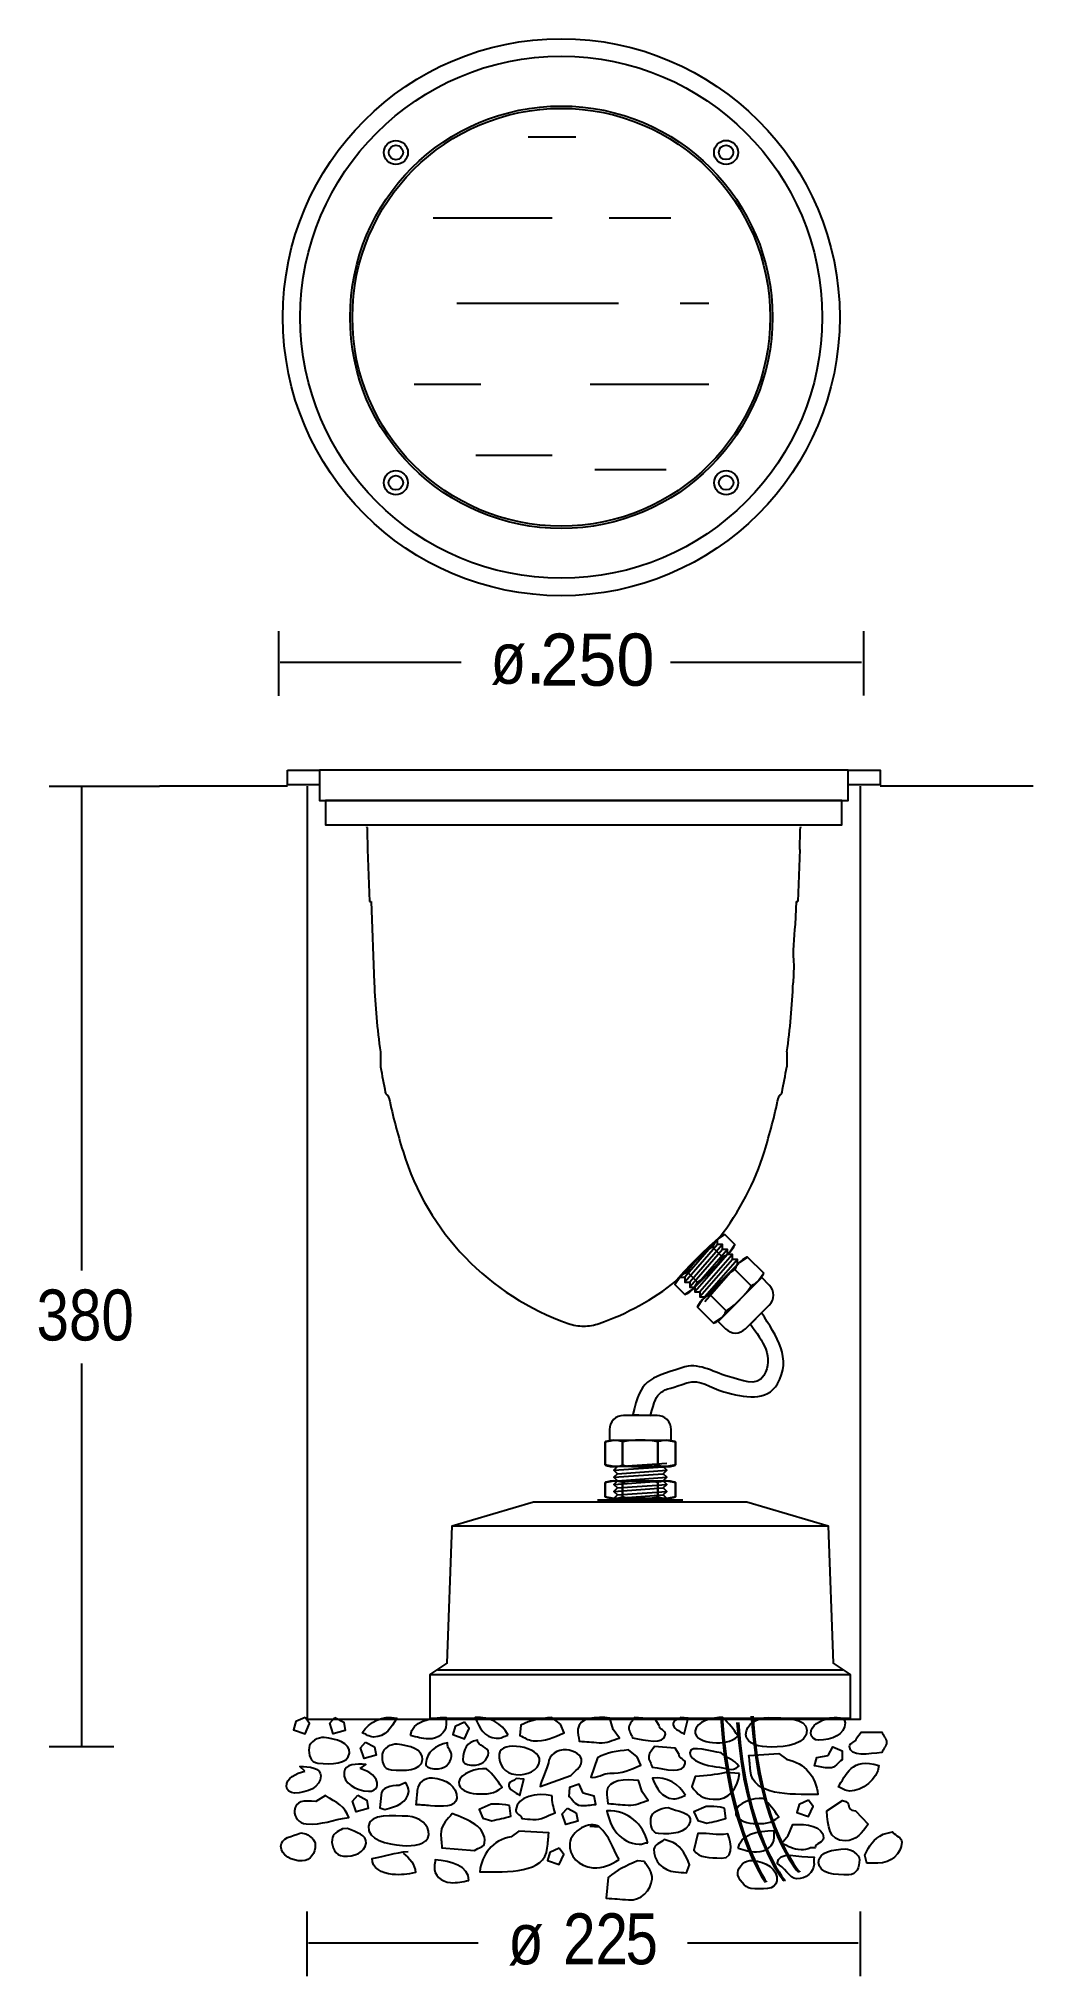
# Model space of a CAD drawing. Extents: x 31 to 154, y 43 to 283.
import ezdxf

# ---------------------------------------------------------------- set-up
doc = ezdxf.new("R2010")
doc.units = 0
doc.layers.add('LIVELLO_1', color=160, linetype='Continuous')
doc.styles.add('STD', font='txt')

# ---------------------------------------------------------------- blocks, each defined once
blk = doc.blocks.new('AI9-BLK2')
at = {"layer": 'LIVELLO_1', "color": 7}
blk.add_line((-0.18, -2.18), (0.97, -2.27), dxfattribs=at)
for points in [[(-35.42, 11.28), (-36.56, 10.78), (-36.85, 9.76), (-35.42, 9.25), (-34.85, 10.52)], [(-31.72, 11.28), (-30.63, 10.69), (-30.45, 9.65), (-31.92, 9.26), (-32.37, 10.57)], [(-15.7, 10.68), (-16.84, 10.17), (-17.13, 9.16), (-15.7, 8.65), (-15.12, 9.92)], [(-27.92, 8.24), (-26.83, 7.65), (-26.64, 6.61), (-28.12, 6.22), (-28.56, 7.53)], [(-28.89, 1.65), (-27.79, 1.05), (-27.61, 0.02), (-29.09, -0.38), (-29.53, 0.93)], [(-2.95, 0.07), (-1.86, -0.52), (-1.67, -1.56), (-3.15, -1.96), (-3.6, -0.64)], [(26.87, 1.04), (25.73, 0.53), (25.44, -0.48), (26.87, -0.99), (27.44, 0.28)], [(-3.97, -4.9), (-5.12, -5.41), (-5.41, -6.43), (-3.97, -6.93), (-3.4, -5.66)]]:
    blk.add_lwpolyline(points, close=True, dxfattribs=at)
for points, knots in [([(-28.37, 9.37), (-27.87, 9.24), (-27.51, 8.86), (-26.94, 8.86), (-25.44, 8.86), (-24.72, 10), (-24.08, 11.21), (-25.87, 11.53), (-27.44, 10.77), (-28.37, 9.37)], [0, 0, 0, 0, 1, 1, 1, 2, 2, 2, 3, 3, 3, 3]), ([(-22.37, 9.06), (-21.54, 8.84), (-20.99, 8.62), (-20.12, 8.62), (-18.95, 8.62), (-17.96, 9.4), (-17.96, 10.43), (-17.96, 10.77), (-18, 10.95), (-17.96, 11.28), (-19.91, 11.28), (-22.2, 10.8), (-22.37, 9.06)], [0, 0, 0, 0, 1, 1, 1, 2, 2, 2, 3, 3, 3, 4, 4, 4, 4]), ([(-10.28, 9.09), (-10.79, 9), (-11.19, 8.65), (-11.76, 8.7), (-13.25, 8.81), (-13.85, 10.01), (-14.38, 11.26), (-12.56, 11.44), (-11.07, 10.56), (-10.28, 9.09)], [0, 0, 0, 0, 1, 1, 1, 2, 2, 2, 3, 3, 3, 3]), ([(-3.83, 10.44), (-3.83, 10.44), (-3.35, 9.38), (-3.35, 9.38), (-4.7, 8.84), (-5.69, 8.28), (-7.19, 8.4), (-7.9, 8.46), (-8.23, 8.8), (-8.85, 9.04), (-8.85, 9.04), (-8.73, 10.31), (-8.73, 10.31), (-7.51, 10.97), (-6.34, 11.14), (-4.89, 11.28), (-4.89, 11.28), (-3.83, 10.44), (-3.83, 10.44)], [0, 0, 0, 0, 1, 1, 1, 2, 2, 2, 3, 3, 3, 4, 4, 4, 5, 5, 5, 6, 6, 6, 6]), ([(2.72, 9.81), (2.72, 9.81), (3.48, 8.73), (3.48, 8.73), (2.52, 8.49), (1.98, 8.08), (0.98, 8.16), (-0.02, 8.24), (-0.52, 8.27), (-1.52, 8.35), (-1.53, 8.93), (-1.71, 9.26), (-1.66, 9.83), (-1.51, 11.29), (0.66, 11.44), (2.28, 11.18), (2.28, 11.18), (2.72, 9.81), (2.72, 9.81)], [0, 0, 0, 0, 1, 1, 1, 2, 2, 2, 3, 3, 3, 4, 4, 4, 5, 5, 5, 6, 6, 6, 6]), ([(8.41, 10.28), (8.36, 9.77), (9.21, 9.71), (9.16, 9.2), (9.03, 7.81), (6.65, 8.5), (5.1, 8.75), (5, 9.2), (4.6, 9.55), (4.65, 10.06), (4.7, 10.57), (5.16, 10.85), (5.34, 11.28), (5.34, 11.28), (7.91, 11.08), (7.91, 11.08), (7.91, 11.08), (8.41, 10.28), (8.41, 10.28)], [0, 0, 0, 0, 1, 1, 1, 2, 2, 2, 3, 3, 3, 4, 4, 4, 5, 5, 5, 6, 6, 6, 6]), ([(11.05, 11.28), (11.05, 11.28), (11.97, 11.21), (11.97, 11.21), (11.97, 11.21), (11.49, 9.21), (11.49, 9.21), (10.88, 9.64), (10.05, 9.9), (10.11, 10.59), (10.15, 10.97), (10.87, 10.98), (11.05, 11.28)], [0, 0, 0, 0, 1, 1, 1, 2, 2, 2, 3, 3, 3, 4, 4, 4, 4]), ([(16.26, 11.27), (17.11, 10.5), (17.5, 9.88), (18.17, 8.97), (17.26, 8.19), (16.28, 8.08), (15, 8.18), (13.96, 8.26), (12.75, 8.69), (12.84, 9.61), (12.95, 10.71), (15.02, 11.37), (16.26, 11.27)], [0, 0, 0, 0, 1, 1, 1, 2, 2, 2, 3, 3, 3, 4, 4, 4, 4]), ([(21.92, 11.28), (20.5, 11.28), (19.13, 10.43), (19.13, 9.18), (19.13, 7.95), (20.87, 7.62), (22.25, 7.62), (24.17, 7.62), (26.67, 7.99), (26.67, 9.69), (26.67, 11.32), (23.75, 11.17), (21.92, 11.28)], [0, 0, 0, 0, 1, 1, 1, 2, 2, 2, 3, 3, 3, 4, 4, 4, 4]), ([(29.43, 11.2), (28.31, 10.9), (27.14, 10.35), (27.14, 9.28), (27.14, 8.83), (27.64, 8.46), (28.14, 8.46), (29.72, 8.46), (31.39, 9.2), (31.39, 10.61), (31.39, 11.61), (29.43, 11.2), (29.43, 11.2)], [0, 0, 0, 0, 1, 1, 1, 2, 2, 2, 3, 3, 3, 4, 4, 4, 4]), ([(-33.05, 8.79), (-31.6, 8.64), (-29.8, 8.17), (-29.93, 6.88), (-30.07, 5.44), (-32.2, 5.49), (-33.82, 5.62), (-34.77, 5.69), (-35.01, 6.71), (-34.92, 7.56), (-34.86, 8.22), (-33.79, 8.88), (-33.05, 8.79)], [0, 0, 0, 0, 1, 1, 1, 2, 2, 2, 3, 3, 3, 4, 4, 4, 4]), ([(-24.01, 7.97), (-22.56, 7.82), (-20.76, 7.34), (-20.89, 6.06), (-21.03, 4.62), (-23.16, 4.67), (-24.78, 4.8), (-25.73, 4.87), (-25.97, 5.89), (-25.88, 6.74), (-25.82, 7.4), (-24.75, 8.06), (-24.01, 7.97)], [0, 0, 0, 0, 1, 1, 1, 2, 2, 2, 3, 3, 3, 4, 4, 4, 4]), ([(-17.3, 6.46), (-17.39, 5.54), (-18.25, 4.83), (-19.29, 4.91), (-19.83, 4.95), (-20.52, 5.12), (-20.48, 5.59), (-20.34, 6.96), (-19.29, 7.87), (-17.8, 8.13), (-17.87, 7.47), (-17.23, 7.12), (-17.3, 6.46)], [0, 0, 0, 0, 1, 1, 1, 2, 2, 2, 3, 3, 3, 4, 4, 4, 4]), ([(-12.71, 6.91), (-12.8, 5.99), (-13.67, 5.28), (-14.71, 5.36), (-15.24, 5.4), (-15.94, 5.57), (-15.89, 6.04), (-15.76, 7.4), (-15.58, 8.2), (-14.09, 8.45), (-14.15, 7.79), (-12.65, 7.57), (-12.71, 6.91)], [0, 0, 0, 0, 1, 1, 1, 2, 2, 2, 3, 3, 3, 4, 4, 4, 4]), ([(-6.4, 5.91), (-6.52, 4.69), (-7.96, 4.1), (-9.33, 4.21), (-10.7, 4.31), (-11.54, 5.53), (-11.42, 6.74), (-11.25, 8.51), (-6.23, 7.67), (-6.4, 5.91)], [0, 0, 0, 0, 1, 1, 1, 2, 2, 2, 3, 3, 3, 3]), ([(-1.2, 5.84), (-1.29, 5.01), (-2.03, 4.75), (-2.53, 4.09), (-2.53, 4.09), (-6.35, 2.74), (-6.35, 2.74), (-6.3, 3.25), (-5.37, 5.14), (-5.32, 5.65), (-5.22, 6.66), (-4.22, 7.34), (-3.08, 7.26), (-2.15, 7.19), (-1.12, 6.66), (-1.2, 5.84)], [0, 0, 0, 0, 1, 1, 1, 2, 2, 2, 3, 3, 3, 4, 4, 4, 5, 5, 5, 5]), ([(5.66, 6.42), (5.66, 6.42), (6.13, 5.36), (6.13, 5.36), (4.78, 4.83), (3.79, 4.27), (2.29, 4.38), (1.58, 4.44), (0.55, 3.65), (-0.08, 3.89), (-0.08, 3.89), (0.76, 6.29), (0.76, 6.29), (1.97, 6.96), (3.14, 7.12), (4.59, 7.26), (4.59, 7.26), (5.66, 6.42), (5.66, 6.42)], [0, 0, 0, 0, 1, 1, 1, 2, 2, 2, 3, 3, 3, 4, 4, 4, 5, 5, 5, 6, 6, 6, 6]), ([(10.85, 6.68), (10.8, 6.17), (11.66, 6.11), (11.61, 5.6), (11.47, 4.21), (9.1, 4.9), (7.54, 5.15), (7.44, 5.61), (7.04, 5.96), (7.1, 6.46), (7.14, 6.97), (7.6, 7.25), (7.79, 7.68), (7.79, 7.68), (10.36, 7.48), (10.36, 7.48), (10.36, 7.48), (10.85, 6.68), (10.85, 6.68)], [0, 0, 0, 0, 1, 1, 1, 2, 2, 2, 3, 3, 3, 4, 4, 4, 5, 5, 5, 6, 6, 6, 6]), ([(16.06, 6.9), (16.9, 6.13), (17.58, 6.16), (18.25, 5.25), (17.34, 4.47), (16.7, 5.08), (15.41, 5.18), (14.38, 5.26), (12.09, 5.98), (12.18, 6.9), (12.29, 8), (14.81, 7), (16.06, 6.9)], [0, 0, 0, 0, 1, 1, 1, 2, 2, 2, 3, 3, 3, 4, 4, 4, 4]), ([(29.31, 6.56), (29.31, 6.56), (27.88, 6.31), (27.88, 6.31), (27.88, 6.31), (27.59, 5.29), (27.59, 5.29), (28.31, 5.22), (28.73, 5.03), (29.45, 5.03), (30.24, 5.03), (30.45, 5.73), (31.02, 6.05), (31.02, 6.05), (31.02, 7.13), (31.02, 7.13), (31.02, 7.13), (29.88, 7.64), (29.88, 7.64), (29.88, 7.64), (29.31, 6.56), (29.31, 6.56)], [0, 0, 0, 0, 1, 1, 1, 2, 2, 2, 3, 3, 3, 4, 4, 4, 5, 5, 5, 6, 6, 6, 7, 7, 7, 7]), ([(32.79, 8.71), (32.79, 8.2), (31.94, 8.2), (31.94, 7.7), (31.94, 6.3), (34.37, 6.81), (35.94, 6.93), (36.09, 7.38), (36.52, 7.7), (36.52, 8.2), (36.52, 8.71), (36.09, 9.03), (35.94, 9.47), (35.94, 9.47), (33.37, 9.47), (33.37, 9.47), (33.37, 9.47), (32.79, 8.71), (32.79, 8.71)], [0, 0, 0, 0, 1, 1, 1, 2, 2, 2, 3, 3, 3, 4, 4, 4, 5, 5, 5, 6, 6, 6, 6]), ([(-35.44, 4.65), (-36.56, 4.36), (-37.73, 3.8), (-37.73, 2.73), (-37.73, 2.29), (-37.23, 1.92), (-36.73, 1.92), (-35.15, 1.92), (-33.48, 2.66), (-33.48, 4.06), (-33.48, 5.06), (-34.94, 5.21), (-36.06, 5.21), (-36.06, 5.21), (-35.44, 4.65), (-35.44, 4.65)], [0, 0, 0, 0, 1, 1, 1, 2, 2, 2, 3, 3, 3, 4, 4, 4, 5, 5, 5, 5]), ([(-28.58, 4.96), (-27.49, 4.58), (-26.38, 3.94), (-26.49, 2.87), (-26.53, 2.43), (-27.07, 2.1), (-27.57, 2.14), (-29.14, 2.26), (-30.73, 3.13), (-30.59, 4.52), (-30.49, 5.52), (-29.03, 5.55), (-27.91, 5.47), (-27.91, 5.47), (-28.58, 4.96), (-28.58, 4.96)], [0, 0, 0, 0, 1, 1, 1, 2, 2, 2, 3, 3, 3, 4, 4, 4, 5, 5, 5, 5]), ([(-12.95, 4.94), (-12.1, 4.16), (-11.71, 3.54), (-11.04, 2.63), (-11.96, 1.85), (-12.93, 1.74), (-14.22, 1.84), (-15.25, 1.92), (-16.47, 2.35), (-16.38, 3.27), (-16.27, 4.38), (-14.19, 5.03), (-12.95, 4.94)], [0, 0, 0, 0, 1, 1, 1, 2, 2, 2, 3, 3, 3, 4, 4, 4, 4]), ([(23.21, 6.81), (23.21, 6.81), (19.5, 6.58), (19.5, 6.58), (19.57, 5.82), (19.61, 5.44), (19.68, 4.68), (19.99, 1.58), (24.5, 1.74), (28.02, 1.76), (27.81, 3.91), (26.49, 5.66), (24.14, 6.11), (24.14, 6.11), (23.21, 6.81), (23.21, 6.81)], [0, 0, 0, 0, 1, 1, 1, 2, 2, 2, 3, 3, 3, 4, 4, 4, 5, 5, 5, 5]), ([(30.54, 2.68), (31.04, 2.55), (31.4, 2.17), (31.97, 2.17), (33.48, 2.17), (35.4, 3.6), (35.57, 5.32), (32.2, 6.47), (31.47, 4.07), (30.54, 2.68)], [0, 0, 0, 0, 1, 1, 1, 2, 2, 2, 3, 3, 3, 3]), ([(-22.94, 3.23), (-22.78, 2.81), (-22.55, 2.57), (-22.59, 2.12), (-22.72, 0.8), (-24.07, 0.24), (-25.53, -0.1), (-25.53, -0.1), (-26.18, 0.1), (-26.18, 0.1), (-26.12, 0.73), (-26.08, 1.06), (-26.02, 1.69), (-25.93, 2.61), (-24.82, 2.89), (-23.77, 2.88), (-23.77, 2.88), (-22.94, 3.23), (-22.94, 3.23)], [0, 0, 0, 0, 1, 1, 1, 2, 2, 2, 3, 3, 3, 4, 4, 4, 5, 5, 5, 6, 6, 6, 6]), ([(-19.66, 3.83), (-20.62, 3.9), (-21.4, 3.15), (-21.49, 2.3), (-21.56, 1.6), (-21.6, 1.19), (-21.67, 0.49), (-20.96, 0.44), (-20.59, 0.41), (-19.88, 0.36), (-18.55, 0.25), (-16.77, 0.11), (-16.65, 1.29), (-16.51, 2.73), (-18.05, 3.7), (-19.66, 3.83)], [0, 0, 0, 0, 1, 1, 1, 2, 2, 2, 3, 3, 3, 4, 4, 4, 5, 5, 5, 5]), ([(-9.28, 3.71), (-9.28, 3.71), (-8.35, 3.64), (-8.35, 3.64), (-8.35, 3.64), (-8.84, 1.63), (-8.84, 1.63), (-9.44, 2.06), (-10.28, 2.32), (-10.21, 3.01), (-10.17, 3.39), (-9.45, 3.4), (-9.28, 3.71)], [0, 0, 0, 0, 1, 1, 1, 2, 2, 2, 3, 3, 3, 4, 4, 4, 4]), ([(-1.03, 1.9), (-1.03, 1.9), (0.37, 1.54), (0.37, 1.54), (0.37, 1.54), (0.56, 0.5), (0.56, 0.5), (-0.16, 0.49), (-0.61, 0.34), (-1.32, 0.39), (-2.11, 0.45), (-2.25, 1.16), (-2.79, 1.52), (-2.79, 1.52), (-2.69, 2.6), (-2.69, 2.6), (-2.69, 2.6), (-1.49, 3.02), (-1.49, 3.02), (-1.49, 3.02), (-1.03, 1.9), (-1.03, 1.9)], [0, 0, 0, 0, 1, 1, 1, 2, 2, 2, 3, 3, 3, 4, 4, 4, 5, 5, 5, 6, 6, 6, 7, 7, 7, 7]), ([(6.29, 2.08), (6.29, 2.08), (7.04, 1.01), (7.04, 1.01), (6.09, 0.76), (5.54, 0.36), (4.54, 0.43), (3.55, 0.51), (3.05, 0.55), (2.05, 0.63), (2.03, 1.2), (1.85, 1.54), (1.91, 2.11), (2.05, 3.56), (4.22, 3.71), (5.85, 3.46), (5.85, 3.46), (6.29, 2.08), (6.29, 2.08)], [0, 0, 0, 0, 1, 1, 1, 2, 2, 2, 3, 3, 3, 4, 4, 4, 5, 5, 5, 6, 6, 6, 6]), ([(11.65, 1.61), (11.14, 1.52), (10.74, 1.17), (10.17, 1.21), (8.67, 1.33), (8.07, 2.53), (7.55, 3.78), (9.36, 3.95), (10.86, 3.07), (11.65, 1.61)], [0, 0, 0, 0, 1, 1, 1, 2, 2, 2, 3, 3, 3, 3]), ([(18.35, 4.33), (18.03, 2.5), (17.16, 1.01), (15.09, 1.16), (13.66, 1.28), (13.13, 1.67), (12.45, 2.74), (12.45, 2.74), (12.85, 3.99), (12.85, 3.99), (14.37, 4.06), (15.17, 4.19), (16.64, 4.46), (16.64, 4.46), (18.35, 4.33), (18.35, 4.33)], [0, 0, 0, 0, 1, 1, 1, 2, 2, 2, 3, 3, 3, 4, 4, 4, 5, 5, 5, 5]), ([(-32.89, 1.61), (-31.51, 0.76), (-30.47, 0.27), (-30.02, -1.1), (-32.14, -1.38), (-33.21, -2.04), (-35.29, -1.88), (-36.16, -1.81), (-36.79, -1.06), (-36.72, -0.29), (-36.59, 1.04), (-35.6, 0.99), (-34.1, 0.88), (-34.1, 0.88), (-32.89, 1.61), (-32.89, 1.61)], [0, 0, 0, 0, 1, 1, 1, 2, 2, 2, 3, 3, 3, 4, 4, 4, 5, 5, 5, 5]), ([(-10.11, 0.37), (-10.11, 0.37), (-9.94, -0.92), (-9.94, -0.92), (-10.83, -1.17), (-11.42, -1.31), (-12.3, -1.5), (-12.3, -1.5), (-13.42, -1.16), (-13.42, -1.16), (-13.42, -1.16), (-13.89, -0.1), (-13.89, -0.1), (-13.89, -0.1), (-12.39, 0.55), (-12.39, 0.55), (-12.39, 0.55), (-11.44, 0.66), (-10.11, 0.37)], [0, 0, 0, 0, 1, 1, 1, 2, 2, 2, 3, 3, 3, 4, 4, 4, 5, 5, 5, 6, 6, 6, 6]), ([(-4.86, 1.6), (-4.87, 0.77), (-4.7, 0.25), (-4.49, -0.54), (-5.61, -0.89), (-6.09, -1.43), (-7.23, -1.34), (-7.73, -1.3), (-8.09, -1.28), (-8.59, -1.24), (-8.61, -0.79), (-9.39, -0.66), (-9.34, -0.16), (-9.17, 1.55), (-6.76, 2), (-4.86, 1.6)], [0, 0, 0, 0, 1, 1, 1, 2, 2, 2, 3, 3, 3, 4, 4, 4, 5, 5, 5, 5]), ([(9.5, 0.14), (8.56, 0.02), (7.44, -0.34), (7.36, -1.23), (7.28, -1.99), (7.47, -3.02), (8.32, -3.09), (9.97, -3.22), (11.85, -3.04), (12.21, -1.6), (12.46, -0.48), (10.61, -0.33), (9.5, 0.14)], [0, 0, 0, 0, 1, 1, 1, 2, 2, 2, 3, 3, 3, 4, 4, 4, 4]), ([(16.47, 0.07), (16.47, 0.07), (16.64, -1.22), (16.64, -1.22), (15.75, -1.47), (15.16, -1.61), (14.28, -1.8), (14.28, -1.8), (13.16, -1.45), (13.16, -1.45), (13.16, -1.45), (12.69, -0.4), (12.69, -0.4), (12.69, -0.4), (14.19, 0.25), (14.19, 0.25), (14.19, 0.25), (15.14, 0.36), (16.47, 0.07)], [0, 0, 0, 0, 1, 1, 1, 2, 2, 2, 3, 3, 3, 4, 4, 4, 5, 5, 5, 6, 6, 6, 6]), ([(21.28, 1.26), (22.13, 0.49), (22.53, -0.13), (23.19, -1.04), (22.28, -1.82), (21.3, -1.93), (20.02, -1.83), (18.98, -1.75), (17.77, -1.32), (17.86, -0.4), (17.97, 0.7), (20.04, 1.36), (21.28, 1.26)], [0, 0, 0, 0, 1, 1, 1, 2, 2, 2, 3, 3, 3, 4, 4, 4, 4]), ([(29.13, -0.27), (29.27, -2.11), (29.32, -3.97), (31.4, -3.97), (32.83, -3.97), (33.48, -2.96), (34.26, -1.94), (34.26, -1.94), (32.68, -0.27), (32.68, -0.27), (31.18, -0.08), (32.5, 0.64), (31.07, 1.02), (31.07, 1.02), (29.13, -0.27), (29.13, -0.27)], [0, 0, 0, 0, 1, 1, 1, 2, 2, 2, 3, 3, 3, 4, 4, 4, 5, 5, 5, 5]), ([(-22.69, -0.95), (-21.27, -1.06), (-19.99, -2.01), (-20.11, -3.26), (-20.23, -4.48), (-22.01, -4.67), (-23.38, -4.56), (-25.29, -4.42), (-27.74, -3.86), (-27.57, -2.16), (-27.41, -0.55), (-24.52, -0.92), (-22.69, -0.95)], [0, 0, 0, 0, 1, 1, 1, 2, 2, 2, 3, 3, 3, 4, 4, 4, 4]), ([(-17.22, -0.61), (-15.21, -1.34), (-13, -2.27), (-13.2, -4.23), (-13.25, -4.8), (-13.97, -4.81), (-14.44, -5.16), (-14.44, -5.16), (-18.5, -4.84), (-18.5, -4.84), (-18.5, -4.08), (-18.67, -3.62), (-18.59, -2.86), (-18.49, -1.85), (-17.8, -1.39), (-17.22, -0.61)], [0, 0, 0, 0, 1, 1, 1, 2, 2, 2, 3, 3, 3, 4, 4, 4, 5, 5, 5, 5]), ([(3.44, -6.29), (2.3, -6.97), (1.54, -7.42), (0.18, -7.31), (-1.53, -7.18), (-2.83, -5.8), (-2.68, -4.28), (-2.54, -2.83), (-0.17, -1.36), (0.97, -2.27), (2.36, -3.46), (2.52, -4.75), (3.44, -6.29)], [0, 0, 0, 0, 1, 1, 1, 2, 2, 2, 3, 3, 3, 4, 4, 4, 4]), ([(7, -4.23), (6.57, -4.2), (6.33, -4.43), (5.91, -4.4), (3.55, -4.22), (2.3, -2.34), (1.93, -0.27), (4.6, -0.22), (6.37, -1.89), (7, -4.23)], [0, 0, 0, 0, 1, 1, 1, 2, 2, 2, 3, 3, 3, 3]), ([(24.37, -3.31), (24.37, -3.31), (23.51, -4.33), (23.51, -4.33), (24.44, -4.64), (24.94, -5.09), (25.94, -5.09), (26.94, -5.09), (26.67, -4.83), (27.67, -4.83), (27.74, -4.26), (28.73, -4.2), (28.73, -3.63), (28.73, -2.17), (26.59, -1.85), (24.94, -1.98), (24.94, -1.98), (24.37, -3.31), (24.37, -3.31)], [0, 0, 0, 0, 1, 1, 1, 2, 2, 2, 3, 3, 3, 4, 4, 4, 5, 5, 5, 6, 6, 6, 6]), ([(-35.94, -2.99), (-37.02, -3.44), (-38.4, -3.58), (-38.4, -4.66), (-38.4, -5.8), (-37.06, -6.47), (-35.77, -6.47), (-34.73, -6.47), (-34.15, -5.43), (-34.15, -4.51), (-34.15, -3.84), (-34.73, -3.47), (-35.31, -3.11), (-35.31, -3.11), (-35.94, -2.99), (-35.94, -2.99)], [0, 0, 0, 0, 1, 1, 1, 2, 2, 2, 3, 3, 3, 4, 4, 4, 5, 5, 5, 5]), ([(-30.15, -2.45), (-29.11, -2.97), (-27.76, -3.22), (-27.87, -4.29), (-27.98, -5.43), (-29.37, -5.99), (-30.66, -5.89), (-31.7, -5.81), (-32.17, -4.74), (-32.08, -3.82), (-32.02, -3.15), (-31.4, -2.83), (-30.78, -2.51), (-30.78, -2.51), (-30.15, -2.45), (-30.15, -2.45)], [0, 0, 0, 0, 1, 1, 1, 2, 2, 2, 3, 3, 3, 4, 4, 4, 5, 5, 5, 5]), ([(-8.98, -2.78), (-8.98, -2.78), (-5.26, -3), (-5.26, -3), (-5.34, -3.76), (-5.38, -4.14), (-5.45, -4.9), (-5.76, -8), (-10.27, -7.84), (-13.79, -7.82), (-13.58, -5.67), (-12.25, -3.92), (-9.91, -3.47), (-9.91, -3.47), (-8.98, -2.78), (-8.98, -2.78)], [0, 0, 0, 0, 1, 1, 1, 2, 2, 2, 3, 3, 3, 4, 4, 4, 5, 5, 5, 5]), ([(10.14, -4.17), (11.29, -4.9), (11.7, -5.76), (12.16, -6.95), (12.16, -6.95), (11.78, -7.93), (11.78, -7.93), (11.28, -7.9), (10.92, -7.87), (10.42, -7.83), (8.85, -7.71), (7.62, -6.4), (7.75, -5.01), (7.82, -4.38), (8.54, -4.31), (9.02, -3.83), (9.02, -3.83), (10.14, -4.17), (10.14, -4.17)], [0, 0, 0, 0, 1, 1, 1, 2, 2, 2, 3, 3, 3, 4, 4, 4, 5, 5, 5, 6, 6, 6, 6]), ([(16.06, -6.12), (14.63, -6.01), (13.35, -6.19), (12.67, -5.12), (12.67, -5.12), (13.19, -3.08), (13.19, -3.08), (14.7, -3), (15.41, -3.38), (16.87, -3.11), (16.87, -3.11), (18.13, -6.28), (16.06, -6.12)], [0, 0, 0, 0, 1, 1, 1, 2, 2, 2, 3, 3, 3, 4, 4, 4, 4]), ([(18.17, -4.94), (19, -5.16), (19.54, -5.39), (20.42, -5.39), (21.58, -5.39), (22.58, -4.61), (22.58, -3.57), (22.58, -3.24), (22.54, -3.06), (22.58, -2.72), (20.62, -2.72), (18.33, -3.2), (18.17, -4.94)], [0, 0, 0, 0, 1, 1, 1, 2, 2, 2, 3, 3, 3, 4, 4, 4, 4]), ([(36.11, -3.15), (34.89, -3.78), (34.39, -4.61), (33.82, -5.75), (33.82, -5.75), (34.1, -6.76), (34.1, -6.76), (34.1, -6.76), (35.46, -6.76), (35.46, -6.76), (37.04, -6.76), (38.4, -5.56), (38.4, -4.16), (38.4, -3.53), (37.68, -3.4), (37.25, -2.89), (37.25, -2.89), (36.11, -3.15), (36.11, -3.15)], [0, 0, 0, 0, 1, 1, 1, 2, 2, 2, 3, 3, 3, 4, 4, 4, 5, 5, 5, 6, 6, 6, 6]), ([(-23.3, -5.5), (-22.41, -6.2), (-21.84, -6.84), (-21.74, -7.92), (-22.81, -8.13), (-23.49, -8.23), (-24.61, -8.14), (-25.9, -8.04), (-27.16, -7.32), (-27.13, -6.17), (-25.35, -5.9), (-24.47, -5.45), (-22.65, -5.29)], [0, 0, 0, 0, 1, 1, 1, 2, 2, 2, 3, 3, 3, 4, 4, 4, 4]), ([(-15.15, -8.88), (-16, -9.04), (-16.56, -9.21), (-17.43, -9.15), (-18.59, -9.05), (-19.51, -8.2), (-19.41, -7.17), (-19.38, -6.84), (-19.32, -6.66), (-19.33, -6.33), (-17.38, -6.48), (-15.14, -7.13), (-15.15, -8.88)], [0, 0, 0, 0, 1, 1, 1, 2, 2, 2, 3, 3, 3, 4, 4, 4, 4]), ([(6.58, -6.53), (6.94, -7.32), (7.61, -7.82), (7.52, -8.71), (7.38, -10.1), (6.17, -11.41), (4.6, -11.29), (3.53, -11.2), (2.89, -11.15), (1.82, -11.07), (1.82, -11.07), (2.07, -8.54), (2.07, -8.54), (3.18, -7.54), (4.23, -7.11), (5.73, -6.47), (5.73, -6.47), (6.58, -6.53), (6.58, -6.53)], [0, 0, 0, 0, 1, 1, 1, 2, 2, 2, 3, 3, 3, 4, 4, 4, 5, 5, 5, 6, 6, 6, 6]), ([(19.95, -6.41), (18.99, -6.33), (18.21, -7.09), (18.12, -7.93), (18.06, -8.64), (19.03, -9.82), (19.73, -9.87), (21.06, -9.98), (22.84, -10.12), (22.96, -8.94), (23.1, -7.5), (21.56, -6.53), (19.95, -6.41)], [0, 0, 0, 0, 1, 1, 1, 2, 2, 2, 3, 3, 3, 4, 4, 4, 4]), ([(22.98, -6.84), (23.82, -7.06), (24.51, -8.68), (25.39, -8.68), (26.55, -8.68), (27.55, -7.91), (27.55, -6.87), (27.55, -6.54), (27.51, -6.36), (27.55, -6.02), (25.59, -6.02), (23.15, -5.1), (22.98, -6.84)], [0, 0, 0, 0, 1, 1, 1, 2, 2, 2, 3, 3, 3, 4, 4, 4, 4]), ([(31.41, -4.99), (29.95, -5.02), (28.12, -5.35), (28.12, -6.65), (28.12, -8.09), (30.24, -8.2), (31.86, -8.2), (32.82, -8.2), (33.16, -7.2), (33.16, -6.35), (33.16, -5.69), (32.16, -4.95), (31.41, -4.99)], [0, 0, 0, 0, 1, 1, 1, 2, 2, 2, 3, 3, 3, 4, 4, 4, 4])]:
    blk.add_open_spline(points, degree=3, knots=knots, dxfattribs=at)
blk = doc.blocks.new('AI9-BLK1')
at = {"layer": 'LIVELLO_1', "color": 7}
for p, q in [((-1.55, 108.16), (4.33, 108.16)), ((-13.31, 98.17), (1.39, 98.17)), ((8.44, 98.17), (16.08, 98.17)), ((-10.37, 87.59), (9.61, 87.59)), ((17.25, 87.59), (20.78, 87.59)), ((-15.66, 77.6), (-7.43, 77.6)), ((6.09, 77.6), (20.78, 77.6)), ((-8.02, 68.79), (1.39, 68.79)), ((6.68, 67.03), (15.49, 67.03)), ((-32.42, 39.04), (-32.42, 47.04)), ((39.95, 39.05), (39.95, 47.04)), ((-9.86, 43.15), (-32.26, 43.15)), ((39.67, 43.15), (16.03, 43.15)), ((-60.82, 27.86), (-47.18, 27.86)), ((-56.83, 27.86), (-56.83, -32.09)), ((-31.33, 27.86), (-47.18, 27.86)), ((60.92, 27.86), (41.97, 27.86)), ((-25.11, 23.05), (35.76, 23.05)), ((-21.43, 20.02), (-21.21, 13.58)), ((32.03, 20.02), (31.81, 13.58)), ((-21.21, 13.58), (-20.97, 13.58)), ((31.57, 13.58), (31.47, 10.73)), ((31.57, 13.58), (31.81, 13.58)), ((31.29, 5.63), (31.21, 3.5)), ((-19.84, -5.04), (-19.82, -6.88)), ((30.44, -5.04), (30.42, -6.88)), ((21.85, -28.24), (17.83, -32.88)), ((21.85, -28.86), (17.83, -33.5)), ((22.47, -28.86), (18.45, -33.5)), ((22.47, -29.48), (18.45, -34.12)), ((23.09, -29.48), (19.07, -34.12)), ((23.09, -30.1), (19.07, -34.73)), ((23.7, -30.1), (19.68, -34.73)), ((23.7, -30.72), (19.68, -35.35)), ((24.32, -30.72), (20.3, -35.35)), ((24.32, -31.33), (20.3, -35.97)), ((5.15, -38.95), (5.45, -38.95)), ((-56.83, -43.58), (-56.83, -90.97)), ((13.28, -50.01), (11.24, -50.01)), ((9.03, -56.78), (15.15, -56.35)), ((9.03, -57.66), (15.15, -57.22)), ((9.47, -56.34), (15.59, -55.91)), ((9.47, -57.22), (15.59, -56.78)), ((9.03, -58.53), (15.15, -58.09)), ((9.03, -59.4), (15.15, -58.97)), ((9.03, -60.28), (15.15, -59.84)), ((9.47, -58.09), (15.59, -57.66)), ((9.47, -58.97), (15.59, -58.53)), ((9.47, -59.84), (15.59, -59.4)), ((7.02, -60.43), (17.57, -60.43)), ((-10.95, -63.67), (35.53, -63.67)), ((-12.8, -81.46), (37.37, -81.46)), ((-13.71, -82.06), (38.29, -82.06)), ((-60.82, -90.97), (-52.82, -90.97)), ((-28.91, -119.39), (-28.91, -111.39)), ((39.56, -119.38), (39.56, -111.38)), ((-7.74, -115.28), (-28.76, -115.28)), ((39.27, -115.28), (18.15, -115.28))]:
    blk.add_line(p, q, dxfattribs=at)
for points in [[(-31.33, 29.82), (-27.37, 29.82), (-27.37, 28.03), (-31.33, 28.03)], [(38.01, 29.82), (-27.37, 29.82), (-27.37, 26.06), (38.01, 26.06)], [(38.01, 29.82), (41.98, 29.82), (41.98, 28.03), (38.01, 28.03)], [(37.26, 26.06), (-26.62, 26.06), (-26.62, 23.05), (37.26, 23.05)], [(24.01, -28.86), (23.39, -29.79), (18.76, -34.43), (17.83, -35.05), (16.59, -33.81), (17.21, -32.88), (21.85, -28.24), (22.78, -27.63)], [(24.01, -28.86), (23.39, -29.79), (18.76, -34.43), (17.83, -35.05), (16.59, -33.81), (17.21, -32.88), (21.85, -28.24), (22.78, -27.63)], [(24.32, -31.33), (24.32, -30.72), (23.7, -30.72), (23.7, -30.1), (23.09, -30.1), (23.09, -29.48), (22.47, -29.48), (22.47, -28.86), (21.85, -28.86), (21.85, -28.24), (17.21, -32.88), (17.83, -32.88), (17.83, -33.5), (18.45, -33.5), (18.45, -34.12), (19.07, -34.12), (19.07, -34.73), (19.68, -34.73), (19.68, -35.35), (20.3, -35.35)], [(24.32, -31.33), (24.32, -30.72), (23.7, -30.72), (23.7, -30.1), (23.09, -30.1), (23.09, -29.48), (22.47, -29.48), (22.47, -28.86), (21.85, -28.86), (21.85, -28.24), (17.21, -32.88), (17.83, -32.88), (17.83, -33.5), (18.45, -33.5), (18.45, -34.12), (19.07, -34.12), (19.07, -34.73), (19.68, -34.73), (19.68, -35.35), (20.3, -35.35)], [(27.57, -32.42), (26.95, -33.34), (22.31, -37.98), (21.38, -38.6), (19.37, -36.59), (19.99, -35.66), (24.63, -31.03), (25.56, -30.41)], [(27.57, -32.42), (26.95, -33.34), (22.31, -37.98), (21.38, -38.6), (19.37, -36.59), (19.99, -35.66), (24.63, -31.03), (25.56, -30.41)], [(7.94, -53.28), (9.03, -53.07), (15.59, -53.07), (16.68, -53.28), (16.68, -56.13), (15.59, -56.34), (9.03, -56.34), (7.94, -56.13)], [(7.94, -53.28), (9.03, -53.07), (15.59, -53.07), (16.68, -53.28), (16.68, -56.13), (15.59, -56.34), (9.03, -56.34), (7.94, -56.13)], [(9.47, -56.34), (9.03, -56.78), (9.47, -57.22), (9.03, -57.66), (9.47, -58.09), (9.03, -58.53), (9.47, -58.97), (9.03, -59.4), (9.47, -59.84), (9.03, -60.28), (15.59, -60.28), (15.15, -59.84), (15.59, -59.4), (15.15, -58.97), (15.59, -58.53), (15.15, -58.09), (15.59, -57.66), (15.15, -57.22), (15.59, -56.78), (15.15, -56.34)], [(9.47, -56.34), (9.03, -56.78), (9.47, -57.22), (9.03, -57.66), (9.47, -58.09), (9.03, -58.53), (9.47, -58.97), (9.03, -59.4), (9.47, -59.84), (9.03, -60.28), (15.59, -60.28), (15.15, -59.84), (15.59, -59.4), (15.15, -58.97), (15.59, -58.53), (15.15, -58.09), (15.59, -57.66), (15.15, -57.22), (15.59, -56.78), (15.15, -56.34)], [(7.94, -58.31), (9.03, -58.09), (15.59, -58.09), (16.68, -58.31), (16.68, -60.06), (15.59, -60.28), (9.03, -60.28), (7.94, -60.06)], [(7.94, -58.31), (9.03, -58.09), (15.59, -58.09), (16.68, -58.31), (16.68, -60.06), (15.59, -60.28), (9.03, -60.28), (7.94, -60.06)], [(-13.71, -87.49), (-13.71, -82.06), (-11.59, -80.65), (-10.95, -63.67), (-0.91, -60.71), (25.5, -60.71), (35.53, -63.67), (36.18, -80.65), (38.29, -82.06), (38.29, -87.49)]]:
    blk.add_lwpolyline(points, close=True, dxfattribs=at)
blk.add_lwpolyline([(-28.91, 27.86), (-28.91, -87.59), (39.56, -87.59), (39.56, 27.86)], dxfattribs=at)
for centre, radius in [((2.53, 85.86), 34.45), ((2.53, 85.86), 32.29), ((2.53, 85.86), 26.13), ((2.53, 85.86), 25.84), ((-17.93, 106.24), 1.49), ((-17.93, 106.24), 0.893), ((22.92, 106.25), 1.49), ((22.92, 106.25), 0.893), ((-17.94, 65.39), 1.49), ((-17.94, 65.39), 0.893), ((22.93, 65.39), 1.49), ((22.93, 65.39), 0.893)]:
    blk.add_circle(centre, radius, dxfattribs=at)
for points in [[(-21.5, 22.74), (-21.51, 22.77), (-21.51, 22.79), (-21.51, 22.82)], [(-21.5, 22.74), (-21.49, 21.84), (-21.46, 20.93), (-21.43, 20.02)], [(32.03, 20.02), (32.06, 20.93), (32.09, 21.84), (32.11, 22.74)], [(32.11, 22.82), (32.11, 22.79), (32.11, 22.77), (32.11, 22.74)], [(31.47, 10.73), (31.24, 9.04), (31.18, 7.33), (31.29, 5.63)], [(30.44, -5.04), (30.85, -2.21), (31.11, 0.65), (31.21, 3.5)], [(-19.82, -6.88), (-19.65, -7.93), (-19.45, -8.98), (-19.24, -10.02)], [(29.84, -10.02), (30.05, -8.98), (30.25, -7.93), (30.42, -6.88)], [(-19.24, -10.02), (-19.21, -10.16), (-19.13, -10.29), (-19.01, -10.37)], [(-18.79, -10.72), (-18.82, -10.58), (-18.9, -10.46), (-19.01, -10.37)], [(-18.79, -10.72), (-18.31, -12.96), (-17.73, -15.17), (-17.05, -17.36)], [(27.66, -17.36), (28.33, -15.17), (28.91, -12.96), (29.39, -10.72)], [(29.62, -10.37), (29.5, -10.46), (29.42, -10.58), (29.39, -10.72)], [(29.62, -10.37), (29.73, -10.29), (29.81, -10.16), (29.84, -10.02)], [(-17.05, -17.36), (-13.99, -27.31), (-6.4, -35.21), (3.38, -38.63)], [(22.09, -27.99), (24.58, -24.82), (26.47, -21.22), (27.66, -17.36)], [(3.38, -38.63), (4, -38.85), (4.65, -38.96), (5.3, -38.96)], [(5.3, -38.96), (5.95, -38.96), (6.6, -38.85), (7.22, -38.63)], [(22.25, -87.36), (23.14, -101.32), (27.74, -107.74), (27.74, -107.74)], [(22.45, -87.35), (23.33, -101.31), (27.93, -107.73), (27.93, -107.73)], [(24.27, -87.99), (25.16, -101.95), (30.05, -107.57), (30.05, -107.57)], [(24.46, -87.98), (25.35, -101.94), (30.25, -107.56), (30.25, -107.56)], [(26.04, -87.23), (26.93, -101.19), (31.86, -106.51), (31.86, -106.51)], [(26.23, -87.22), (27.12, -101.18), (32.06, -106.5), (32.06, -106.5)]]:
    blk.add_open_spline(points, degree=3, dxfattribs=at)
for points, knots in [([(-20.97, 13.58), (-20.97, 13.58), (-20.61, 3.5), (-20.61, 3.5), (-20.5, 0.65), (-20.25, -2.21), (-19.84, -5.04)], [0, 0, 0, 0, 1, 1, 1, 2, 2, 2, 2]), ([(7.22, -38.63), (10.66, -37.43), (13.87, -35.66), (16.72, -33.39), (16.72, -33.39), (16.73, -33.38), (16.73, -33.38), (16.73, -33.38), (16.73, -33.38), (16.73, -33.38), (16.73, -33.38), (16.73, -33.38), (16.73, -33.38), (16.73, -33.38), (16.73, -33.37), (16.73, -33.37), (16.73, -33.37), (16.74, -33.37), (16.74, -33.37), (16.74, -33.37), (16.74, -33.37), (16.74, -33.37), (16.74, -33.37), (16.75, -33.36), (16.75, -33.36), (16.75, -33.36), (16.75, -33.36), (16.75, -33.36), (16.75, -33.36), (16.75, -33.35), (16.75, -33.35), (16.75, -33.35), (16.75, -33.35), (16.75, -33.35), (16.75, -33.35), (16.76, -33.35), (16.76, -33.35), (16.76, -33.35), (16.76, -33.34), (16.76, -33.34), (16.76, -33.34), (16.76, -33.34), (16.76, -33.34), (16.76, -33.34), (16.77, -33.33), (16.77, -33.33), (16.77, -33.33), (16.77, -33.33), (16.77, -33.33), (16.77, -33.33), (16.78, -33.33), (16.78, -33.33), (16.78, -33.33), (16.78, -33.32), (16.78, -33.32), (16.78, -33.32), (16.78, -33.32), (16.78, -33.32), (16.78, -33.32), (16.78, -33.31), (16.78, -33.31), (16.78, -33.31), (16.79, -33.31), (16.79, -33.31), (16.79, -33.31), (16.79, -33.31), (16.79, -33.31), (16.79, -33.31), (16.79, -33.3), (16.79, -33.3), (16.79, -33.3), (16.8, -33.3), (16.8, -33.3), (16.8, -33.3), (16.8, -33.3), (16.8, -33.3), (16.8, -33.3), (16.8, -33.29), (16.8, -33.29), (16.8, -33.29), (16.81, -33.29), (16.81, -33.29), (16.81, -33.29), (16.81, -33.28), (16.81, -33.28), (16.81, -33.28), (16.81, -33.28), (16.81, -33.28), (16.81, -33.28), (16.82, -33.28), (16.82, -33.28), (16.82, -33.28), (16.82, -33.27), (16.82, -33.27), (16.82, -33.27), (16.83, -33.27), (16.83, -33.27), (16.83, -33.27), (16.83, -33.26), (16.83, -33.26), (16.83, -33.26), (16.83, -33.26), (16.83, -33.26), (16.83, -33.26), (16.83, -33.26), (16.83, -33.26), (16.83, -33.26), (16.84, -33.25), (16.84, -33.25), (16.84, -33.25), (16.84, -33.25), (16.84, -33.25), (16.84, -33.25), (16.84, -33.24), (16.84, -33.24), (16.84, -33.24), (16.85, -33.24), (16.85, -33.24), (16.85, -33.24), (16.85, -33.24), (16.85, -33.24), (16.85, -33.24), (16.85, -33.23), (16.85, -33.23), (16.85, -33.23), (16.86, -33.23), (16.86, -33.23), (16.86, -33.23), (16.86, -33.23), (16.86, -33.23), (16.86, -33.23), (16.86, -33.22), (16.86, -33.22), (16.86, -33.22), (16.87, -33.22), (16.87, -33.22), (16.87, -33.22), (16.87, -33.21), (16.87, -33.21), (16.87, -33.21), (16.87, -33.21), (16.87, -33.21), (16.87, -33.21), (16.87, -33.21), (16.87, -33.21), (16.87, -33.21), (16.88, -33.2), (16.88, -33.2), (16.88, -33.2), (16.88, -33.2), (16.88, -33.2), (16.88, -33.2), (16.89, -33.19), (16.89, -33.19), (16.89, -33.19), (16.89, -33.19), (16.89, -33.19), (16.89, -33.19), (16.89, -33.19), (16.89, -33.19), (16.89, -33.19), (16.9, -33.18), (16.9, -33.18), (16.9, -33.18), (16.9, -33.18), (16.9, -33.18), (16.9, -33.18), (16.9, -33.17), (16.9, -33.17), (16.9, -33.17), (16.91, -33.17), (16.91, -33.17), (16.91, -33.17), (16.91, -33.17), (16.91, -33.17), (16.91, -33.17), (16.91, -33.16), (16.91, -33.16), (16.91, -33.16), (16.92, -33.16), (16.92, -33.16), (16.92, -33.16), (16.92, -33.15), (16.92, -33.15), (16.92, -33.15), (16.92, -33.15), (16.92, -33.15), (16.92, -33.15), (16.92, -33.15), (16.92, -33.15), (16.92, -33.15), (16.93, -33.14), (16.93, -33.14), (16.93, -33.14), (16.93, -33.14), (16.93, -33.14), (16.93, -33.14), (16.94, -33.14), (16.94, -33.14), (16.94, -33.14), (16.94, -33.13), (16.94, -33.13), (16.94, -33.13), (16.94, -33.13), (16.94, -33.13), (16.94, -33.13), (16.94, -33.12), (16.94, -33.12), (16.94, -33.12), (16.95, -33.12), (16.95, -33.12), (16.95, -33.12), (16.95, -33.12), (16.95, -33.12), (16.95, -33.12), (16.95, -33.11), (16.95, -33.11), (16.95, -33.11), (16.96, -33.11), (16.96, -33.11), (16.96, -33.11), (16.96, -33.11), (16.96, -33.11), (16.96, -33.11), (16.97, -33.1), (16.97, -33.1), (16.97, -33.1), (16.97, -33.1), (16.97, -33.1), (16.97, -33.1), (16.97, -33.09), (16.97, -33.09), (16.97, -33.09), (16.98, -33.09), (16.98, -33.09), (16.98, -33.09), (16.98, -33.09), (16.98, -33.09), (16.98, -33.09), (16.98, -33.08), (16.98, -33.08), (16.98, -33.08), (16.99, -33.08), (16.99, -33.08), (16.99, -33.08), (16.99, -33.07), (16.99, -33.07), (16.99, -33.07), (16.99, -33.07), (16.99, -33.07), (16.99, -33.07), (16.99, -33.07), (16.99, -33.07), (16.99, -33.07), (17, -33.06), (17, -33.06), (17, -33.06), (17, -33.06), (17, -33.06), (17, -33.06), (17, -33.05), (17, -33.05), (17, -33.05), (17.01, -33.05), (17.01, -33.05), (17.01, -33.05), (17.01, -33.05), (17.01, -33.05), (17.01, -33.05), (17.01, -33.04), (17.01, -33.04), (17.01, -33.04), (17.02, -33.04), (17.02, -33.04), (17.02, -33.04), (17.02, -33.04), (17.02, -33.04), (17.02, -33.04), (17.02, -33.03), (17.02, -33.03), (17.02, -33.03), (17.03, -33.03), (17.03, -33.03), (17.03, -33.03), (17.03, -33.02), (17.03, -33.02), (17.03, -33.02), (17.03, -33.02), (17.03, -33.02), (17.03, -33.02), (17.04, -33.02), (17.04, -33.02), (17.04, -33.02), (17.04, -33.01), (17.04, -33.01), (17.04, -33.01), (17.04, -33.01), (17.04, -33.01), (17.04, -33.01), (17.05, -33), (17.05, -33), (17.05, -33), (17.05, -33), (17.05, -33), (17.05, -33), (17.05, -33), (17.05, -33), (17.05, -33), (17.06, -32.99), (17.06, -32.99), (17.06, -32.99), (17.06, -32.99), (17.06, -32.99), (17.06, -32.99), (17.06, -32.99), (17.06, -32.99), (17.06, -32.99), (17.07, -32.98), (17.07, -32.98), (17.07, -32.98), (17.07, -32.98), (17.07, -32.98), (17.07, -32.98), (17.07, -32.97), (17.07, -32.97), (17.07, -32.97), (17.08, -32.97), (17.08, -32.97), (17.08, -32.97), (17.08, -32.97), (17.08, -32.97), (17.08, -32.97), (17.08, -32.96), (17.08, -32.96), (17.08, -32.96), (17.09, -32.96), (17.09, -32.96), (17.09, -32.96), (17.09, -32.95), (17.09, -32.95), (17.09, -32.95), (17.09, -32.95), (17.09, -32.95), (17.09, -32.95), (17.1, -32.95), (17.1, -32.95), (17.1, -32.95), (17.1, -32.94), (17.1, -32.94), (17.1, -32.94), (17.1, -32.94), (17.1, -32.94), (17.1, -32.94), (17.11, -32.93), (17.11, -32.93), (17.11, -32.93), (17.11, -32.93), (17.11, -32.93), (17.11, -32.93), (17.11, -32.93), (17.11, -32.93), (17.11, -32.93), (17.12, -32.92), (17.12, -32.92), (17.12, -32.92), (17.12, -32.92), (17.12, -32.92), (17.12, -32.92), (17.12, -32.92), (17.12, -32.92), (17.12, -32.92), (17.13, -32.91), (17.13, -32.91), (17.13, -32.91), (17.13, -32.91), (17.13, -32.91), (17.13, -32.91), (17.13, -32.91), (17.13, -32.91), (17.13, -32.91), (17.14, -32.9), (17.14, -32.9), (17.14, -32.9), (17.14, -32.9), (17.14, -32.9), (17.14, -32.9), (17.14, -32.89), (17.14, -32.89), (17.14, -32.89), (17.15, -32.89), (17.15, -32.89), (17.15, -32.89), (17.15, -32.88), (17.15, -32.88), (17.15, -32.88), (17.15, -32.88), (17.15, -32.88), (17.15, -32.88), (17.15, -32.88), (17.15, -32.88), (17.15, -32.88), (17.16, -32.87), (17.16, -32.87), (17.16, -32.87), (17.16, -32.87), (17.16, -32.87), (17.16, -32.87), (17.17, -32.87), (17.17, -32.87), (17.17, -32.87), (17.17, -32.86), (17.17, -32.86), (17.17, -32.86), (17.17, -32.86), (17.17, -32.86), (17.17, -32.86), (17.18, -32.86), (17.18, -32.86), (17.18, -32.86), (17.18, -32.85), (17.18, -32.85), (17.18, -32.85), (17.18, -32.85), (17.18, -32.85), (17.18, -32.85), (17.19, -32.85), (17.19, -32.85), (17.19, -32.85), (17.19, -32.84), (17.19, -32.84), (17.19, -32.84), (17.19, -32.84), (17.19, -32.84), (17.19, -32.84), (17.2, -32.83), (17.2, -32.83), (17.2, -32.83), (17.2, -32.83), (17.2, -32.83), (17.2, -32.83), (17.2, -32.82), (17.2, -32.82), (17.2, -32.82), (17.21, -32.82), (17.21, -32.82), (17.21, -32.82), (17.21, -32.82), (17.21, -32.82), (17.21, -32.82), (17.21, -32.81), (17.21, -32.81), (17.21, -32.81), (17.22, -32.81), (17.22, -32.81), (17.22, -32.81), (17.22, -32.81), (17.22, -32.81), (17.22, -32.81), (17.22, -32.8), (17.22, -32.8), (17.22, -32.8), (17.22, -32.8), (17.22, -32.8), (17.22, -32.8), (17.23, -32.79), (17.23, -32.79), (17.23, -32.79), (17.23, -32.79), (17.23, -32.79), (17.23, -32.79), (17.24, -32.79), (17.24, -32.79), (17.24, -32.79), (17.24, -32.78), (17.24, -32.78), (17.24, -32.78), (17.24, -32.78), (17.24, -32.78), (17.24, -32.78), (17.25, -32.78), (17.25, -32.78), (17.25, -32.78), (17.25, -32.77), (17.25, -32.77), (17.25, -32.77), (17.26, -32.77), (17.26, -32.77), (17.26, -32.77), (17.26, -32.76), (17.26, -32.76), (17.26, -32.76), (17.26, -32.76), (17.26, -32.76), (17.26, -32.76), (17.26, -32.76), (17.26, -32.76), (17.26, -32.76), (17.27, -32.75), (17.27, -32.75), (17.27, -32.75), (17.27, -32.75), (17.27, -32.75), (17.27, -32.75), (17.27, -32.74), (17.27, -32.74), (17.27, -32.74), (17.28, -32.74), (17.28, -32.74), (17.28, -32.74), (17.28, -32.74), (17.28, -32.74), (17.28, -32.74), (17.28, -32.73), (17.28, -32.73), (17.28, -32.73), (17.29, -32.73), (17.29, -32.73), (17.29, -32.73), (17.29, -32.72), (17.29, -32.72), (17.29, -32.72), (17.29, -32.72), (17.29, -32.72), (17.29, -32.72), (17.29, -32.72), (17.29, -32.72), (17.29, -32.72), (17.3, -32.71), (17.3, -32.71), (17.3, -32.71), (17.3, -32.71), (17.3, -32.71), (17.3, -32.71), (17.31, -32.71), (17.31, -32.71), (17.31, -32.71), (17.31, -32.7), (17.31, -32.7), (17.31, -32.7), (17.31, -32.7), (17.31, -32.7), (17.31, -32.7), (17.32, -32.7), (17.32, -32.7), (17.32, -32.7), (17.32, -32.69), (17.32, -32.69), (17.32, -32.69), (17.32, -32.69), (17.32, -32.69), (17.32, -32.69), (17.33, -32.68), (17.33, -32.68), (17.33, -32.68), (17.33, -32.68), (17.33, -32.68), (17.33, -32.68), (17.33, -32.68), (17.33, -32.68), (17.33, -32.68), (17.34, -32.67), (17.34, -32.67), (17.34, -32.67), (17.34, -32.67), (17.34, -32.67), (17.34, -32.67), (17.34, -32.66), (17.34, -32.66), (17.34, -32.66), (17.35, -32.66), (17.35, -32.66), (17.35, -32.66), (17.35, -32.66), (17.35, -32.66), (17.35, -32.66), (17.35, -32.65), (17.35, -32.65), (17.35, -32.65), (17.36, -32.65), (17.36, -32.65), (17.36, -32.65), (17.36, -32.65), (17.36, -32.65), (17.36, -32.65), (17.36, -32.64), (17.36, -32.64), (17.36, -32.64), (17.37, -32.64), (17.37, -32.64), (17.37, -32.64), (17.37, -32.63), (17.37, -32.63), (17.37, -32.63), (17.37, -32.63), (17.37, -32.63), (17.37, -32.63), (17.38, -32.63), (17.38, -32.63), (17.38, -32.63), (17.38, -32.62), (17.38, -32.62), (17.38, -32.62), (17.38, -32.62), (17.38, -32.62), (17.38, -32.62), (17.39, -32.61), (17.39, -32.61), (17.39, -32.61), (17.39, -32.61), (17.39, -32.61), (17.39, -32.61), (17.4, -32.61), (17.4, -32.61), (17.4, -32.61), (17.4, -32.6), (17.4, -32.6), (17.4, -32.6), (17.4, -32.6), (17.4, -32.6), (17.4, -32.6), (17.4, -32.6), (17.4, -32.6), (17.4, -32.6), (17.41, -32.59), (17.41, -32.59), (17.41, -32.59), (17.41, -32.59), (17.41, -32.59), (17.41, -32.59), (17.41, -32.58), (17.41, -32.58), (17.41, -32.58), (17.42, -32.58), (17.42, -32.58), (17.42, -32.58), (17.42, -32.58), (17.42, -32.58), (17.42, -32.58), (17.42, -32.57), (17.42, -32.57), (17.42, -32.57), (17.43, -32.57), (17.43, -32.57), (17.43, -32.57), (17.43, -32.57), (17.43, -32.57), (17.43, -32.57), (17.44, -32.56), (17.44, -32.56), (17.44, -32.56), (17.44, -32.56), (17.44, -32.56), (17.44, -32.56), (17.44, -32.55), (17.44, -32.55), (17.44, -32.55), (17.44, -32.55), (17.44, -32.55), (17.44, -32.55), (17.45, -32.55), (17.45, -32.55), (17.45, -32.55), (17.45, -32.54), (17.45, -32.54), (17.45, -32.54), (17.46, -32.54), (17.46, -32.54), (17.46, -32.54), (17.46, -32.53), (17.46, -32.53), (17.46, -32.53), (17.46, -32.53), (17.46, -32.53), (17.46, -32.53), (17.46, -32.53), (17.46, -32.53), (17.46, -32.53), (17.47, -32.52), (17.47, -32.52), (17.47, -32.52), (17.47, -32.52), (17.47, -32.52), (17.47, -32.52), (17.48, -32.52), (17.48, -32.52), (17.48, -32.52), (17.48, -32.51), (17.48, -32.51), (17.48, -32.51), (17.48, -32.51), (17.48, -32.51), (17.48, -32.51), (17.48, -32.51), (17.48, -32.51), (17.48, -32.51), (17.49, -32.5), (17.49, -32.5), (17.49, -32.5), (17.49, -32.5), (17.49, -32.5), (17.49, -32.5), (17.49, -32.49), (17.49, -32.49), (17.49, -32.49), (17.5, -32.49), (17.5, -32.49), (17.5, -32.49), (17.5, -32.49), (17.5, -32.49), (17.5, -32.49), (17.51, -32.48), (17.51, -32.48), (17.51, -32.48), (17.51, -32.48), (17.51, -32.48), (17.51, -32.48), (17.51, -32.47), (17.51, -32.47), (17.51, -32.47), (17.51, -32.47), (17.51, -32.47), (17.51, -32.47), (17.52, -32.47), (17.52, -32.47), (17.52, -32.47), (17.52, -32.46), (17.52, -32.46), (17.52, -32.46), (17.53, -32.46), (17.53, -32.46), (17.53, -32.46), (17.53, -32.46), (17.53, -32.46), (17.53, -32.46), (17.53, -32.45), (17.53, -32.45), (17.53, -32.45), (17.53, -32.45), (17.53, -32.45), (17.53, -32.45), (17.54, -32.45), (17.54, -32.45), (17.54, -32.45), (17.54, -32.44), (17.54, -32.44), (17.54, -32.44), (17.55, -32.44), (17.55, -32.44), (17.55, -32.44), (17.55, -32.43), (17.55, -32.43), (17.55, -32.43), (17.55, -32.43), (17.55, -32.43), (17.55, -32.43), (17.55, -32.42), (17.55, -32.42), (17.55, -32.42), (17.56, -32.42), (17.56, -32.42), (17.56, -32.42), (17.56, -32.42), (17.56, -32.42), (17.56, -32.42), (17.57, -32.41), (17.57, -32.41), (17.57, -32.41), (17.57, -32.41), (17.57, -32.41), (17.57, -32.41), (17.57, -32.41), (17.57, -32.41), (17.57, -32.41), (17.58, -32.4), (17.58, -32.4), (17.58, -32.4), (17.58, -32.4), (17.58, -32.4), (17.58, -32.4), (17.59, -32.4), (17.59, -32.4), (17.59, -32.4), (17.59, -32.39), (17.59, -32.39), (17.59, -32.39), (17.59, -32.39), (17.59, -32.39), (17.59, -32.39), (17.59, -32.38), (17.59, -32.38), (17.59, -32.38), (17.6, -32.38), (17.6, -32.38), (17.6, -32.38), (17.6, -32.38), (17.6, -32.38), (17.6, -32.38), (17.61, -32.37), (17.61, -32.37), (17.61, -32.37), (17.61, -32.37), (17.61, -32.37), (17.61, -32.37), (17.61, -32.37), (17.61, -32.37), (17.61, -32.37), (17.61, -32.36), (17.61, -32.36), (17.61, -32.36), (17.62, -32.36), (17.62, -32.36), (17.62, -32.36), (17.62, -32.35), (17.62, -32.35), (17.62, -32.35), (17.62, -32.35), (17.62, -32.35), (17.62, -32.35), (17.63, -32.35), (17.63, -32.35), (17.63, -32.35), (17.63, -32.34), (17.63, -32.34), (17.63, -32.34), (17.63, -32.34), (17.63, -32.34), (17.63, -32.34), (17.64, -32.34), (17.64, -32.34), (17.64, -32.34), (17.64, -32.33), (17.64, -32.33), (17.64, -32.33), (17.65, -32.33), (17.65, -32.33), (17.65, -32.33), (17.65, -32.33), (17.65, -32.33), (17.65, -32.33), (17.65, -32.32), (17.65, -32.32), (17.65, -32.32), (17.65, -32.32), (17.65, -32.32), (17.65, -32.32), (17.66, -32.31), (17.66, -32.31), (17.66, -32.31), (17.66, -32.31), (17.66, -32.31), (17.66, -32.31), (17.67, -32.31), (17.67, -32.31), (17.67, -32.31), (17.67, -32.3), (17.67, -32.3), (17.67, -32.3), (17.67, -32.3), (17.67, -32.3), (17.67, -32.3), (17.68, -32.29), (17.68, -32.29), (17.68, -32.29), (17.68, -32.29), (17.68, -32.29), (17.68, -32.29), (17.68, -32.29), (17.68, -32.29), (17.68, -32.29), (17.69, -32.28), (17.69, -32.28), (17.69, -32.28), (17.69, -32.28), (17.69, -32.28), (17.69, -32.28), (17.69, -32.28), (17.69, -32.28), (17.69, -32.28), (17.69, -32.27), (17.69, -32.27), (17.69, -32.27), (17.7, -32.27), (17.7, -32.27), (17.7, -32.27), (17.7, -32.26), (17.7, -32.26), (17.7, -32.26), (17.71, -32.26), (17.71, -32.26), (17.71, -32.26), (17.71, -32.26), (17.71, -32.26), (17.71, -32.26), (17.71, -32.25), (17.71, -32.25), (17.71, -32.25), (17.72, -32.25), (17.72, -32.25), (17.72, -32.25), (17.72, -32.25), (17.72, -32.25), (17.72, -32.25), (17.72, -32.24), (17.72, -32.24), (17.72, -32.24), (17.73, -32.24), (17.73, -32.24), (17.73, -32.24), (17.73, -32.23), (17.73, -32.23), (17.73, -32.23), (17.73, -32.23), (17.73, -32.23), (17.73, -32.23), (17.74, -32.23), (17.74, -32.23), (17.74, -32.23), (17.74, -32.22), (17.74, -32.22), (17.74, -32.22), (17.74, -32.22), (17.74, -32.22), (17.74, -32.22), (17.75, -32.21), (17.75, -32.21), (17.75, -32.21), (17.75, -32.21), (17.75, -32.21), (17.75, -32.21), (17.75, -32.21), (17.75, -32.21), (17.75, -32.21), (17.76, -32.2), (17.76, -32.2), (17.76, -32.2), (17.76, -32.2), (17.76, -32.2), (17.76, -32.2), (17.76, -32.2), (17.76, -32.2), (17.76, -32.2), (17.77, -32.19), (17.77, -32.19), (17.77, -32.19), (17.77, -32.19), (17.77, -32.19), (17.77, -32.19), (17.77, -32.19), (17.77, -32.19), (17.77, -32.19), (17.78, -32.18), (17.78, -32.18), (17.78, -32.18), (17.78, -32.18), (17.78, -32.18), (17.78, -32.18), (17.79, -32.18), (17.79, -32.18), (17.79, -32.18), (17.79, -32.17), (17.79, -32.17), (17.79, -32.17), (17.79, -32.17), (17.79, -32.17), (17.79, -32.17), (17.79, -32.16), (17.79, -32.16), (17.79, -32.16), (17.8, -32.16), (17.8, -32.16), (17.8, -32.16), (17.8, -32.16), (17.8, -32.16), (17.8, -32.16), (17.81, -32.15), (17.81, -32.15), (17.81, -32.15), (17.81, -32.15), (17.81, -32.15), (17.81, -32.15), (17.81, -32.14), (17.81, -32.14), (17.81, -32.14), (17.81, -32.14), (17.81, -32.14), (17.81, -32.14), (17.82, -32.14), (17.82, -32.14), (17.82, -32.14), (17.82, -32.13), (17.82, -32.13), (17.82, -32.13), (17.83, -32.13), (17.83, -32.13), (17.83, -32.13), (17.83, -32.13), (17.83, -32.13), (17.83, -32.13), (17.83, -32.12), (17.83, -32.12), (17.83, -32.12), (17.84, -32.12), (17.84, -32.12), (17.84, -32.12), (17.84, -32.12), (17.84, -32.12), (17.84, -32.12), (17.84, -32.11), (17.84, -32.11), (17.84, -32.11), (17.85, -32.11), (17.85, -32.11), (17.85, -32.11), (17.85, -32.1), (17.85, -32.1), (17.85, -32.1), (17.85, -32.1), (17.85, -32.1), (17.85, -32.1), (17.86, -32.09), (17.86, -32.09), (17.86, -32.09), (17.86, -32.09), (17.86, -32.09), (17.86, -32.09), (17.86, -32.09), (17.86, -32.09), (17.86, -32.09), (17.87, -32.08), (17.87, -32.08), (17.87, -32.08), (17.87, -32.08), (17.87, -32.08), (17.87, -32.08), (17.87, -32.08), (17.87, -32.08), (17.87, -32.08), (17.88, -32.07), (17.88, -32.07), (17.88, -32.07), (17.88, -32.07), (17.88, -32.07), (17.88, -32.07), (17.88, -32.07), (17.88, -32.07), (17.88, -32.07), (17.89, -32.06), (17.89, -32.06), (17.89, -32.06), (17.89, -32.06), (17.89, -32.06), (17.89, -32.06), (17.89, -32.06), (17.89, -32.06), (17.89, -32.06), (17.9, -32.05), (17.9, -32.05), (17.9, -32.05), (17.9, -32.05), (17.9, -32.05), (17.9, -32.05), (17.91, -32.05), (17.91, -32.05), (17.91, -32.05), (17.91, -32.04), (17.91, -32.04), (17.91, -32.04), (17.91, -32.04), (17.91, -32.04), (17.91, -32.04), (17.91, -32.03), (17.91, -32.03), (17.91, -32.03), (17.92, -32.03), (17.92, -32.03), (17.92, -32.03), (17.92, -32.03), (17.92, -32.03), (17.92, -32.03), (17.93, -32.02), (17.93, -32.02), (17.93, -32.02), (17.93, -32.02), (17.93, -32.02), (17.93, -32.02), (17.93, -32.01), (17.93, -32.01), (17.93, -32.01), (17.94, -32.01), (17.94, -32.01), (17.94, -32.01), (17.94, -32.01), (17.94, -32.01), (17.94, -32.01), (17.94, -32), (17.94, -32), (17.94, -32), (17.95, -32), (17.95, -32), (17.95, -32), (17.95, -32), (17.95, -32), (17.95, -32), (17.95, -31.99), (17.95, -31.99), (17.95, -31.99), (17.95, -31.99), (17.95, -31.99), (17.95, -31.99), (17.96, -31.98), (17.96, -31.98), (17.96, -31.98), (17.96, -31.98), (17.96, -31.98), (17.96, -31.98), (17.97, -31.98), (17.97, -31.98), (17.97, -31.98), (17.97, -31.97), (17.97, -31.97), (17.97, -31.97), (17.97, -31.97), (17.97, -31.97), (17.97, -31.97), (17.98, -31.97), (17.98, -31.97), (17.98, -31.97), (17.98, -31.96), (17.98, -31.96), (17.98, -31.96), (17.98, -31.96), (17.98, -31.96), (17.98, -31.96), (17.99, -31.96), (17.99, -31.96), (17.99, -31.96), (17.99, -31.95), (17.99, -31.95), (17.99, -31.95), (17.99, -31.95), (17.99, -31.95), (17.99, -31.95), (18, -31.94), (18, -31.94), (18, -31.94), (18, -31.94), (18, -31.94), (18, -31.94), (18, -31.94), (18, -31.94), (18, -31.94), (18.01, -31.93), (18.01, -31.93), (18.01, -31.93), (18.01, -31.93), (18.01, -31.93), (18.01, -31.93), (18.02, -31.93), (18.02, -31.93), (18.02, -31.93), (18.02, -31.92), (18.02, -31.92), (18.02, -31.92), (18.02, -31.92), (18.02, -31.92), (18.02, -31.92), (18.02, -31.91), (18.02, -31.91), (18.02, -31.91), (18.03, -31.91), (18.03, -31.91), (18.03, -31.91), (18.03, -31.91), (18.03, -31.91), (18.03, -31.91), (18.04, -31.9), (18.04, -31.9), (18.04, -31.9), (18.04, -31.9), (18.04, -31.9), (18.04, -31.9), (18.04, -31.89), (18.04, -31.89), (18.04, -31.89), (18.04, -31.89), (18.04, -31.89), (18.04, -31.89), (18.05, -31.89), (18.05, -31.89), (18.05, -31.89), (18.05, -31.88), (18.05, -31.88), (18.05, -31.88), (18.06, -31.88), (18.06, -31.88), (18.06, -31.88), (18.06, -31.88), (18.06, -31.88), (18.06, -31.88), (18.06, -31.87), (18.06, -31.87), (18.06, -31.87), (18.07, -31.87), (18.07, -31.87), (18.07, -31.87), (18.07, -31.87), (18.07, -31.87), (18.07, -31.87), (18.08, -31.86), (18.08, -31.86), (18.08, -31.86), (18.08, -31.86), (18.08, -31.86), (18.08, -31.86), (18.08, -31.86), (18.08, -31.86), (18.08, -31.86), (18.08, -31.85), (18.08, -31.85), (18.08, -31.85), (18.09, -31.85), (18.09, -31.85), (18.09, -31.85), (18.09, -31.84), (18.09, -31.84), (18.09, -31.84), (18.09, -31.84), (18.09, -31.84), (18.09, -31.84), (18.1, -31.84), (18.1, -31.84), (18.1, -31.84), (18.1, -31.83), (18.1, -31.83), (18.1, -31.83), (18.1, -31.83), (18.1, -31.83), (18.1, -31.83), (18.11, -31.82), (18.11, -31.82), (18.11, -31.82), (18.11, -31.82), (18.11, -31.82), (18.11, -31.82), (18.11, -31.82), (18.11, -31.82), (18.11, -31.82), (18.12, -31.81), (18.12, -31.81), (18.12, -31.81), (18.12, -31.81), (18.12, -31.81), (18.12, -31.81), (18.12, -31.81), (18.12, -31.81), (18.12, -31.81), (18.13, -31.8), (18.13, -31.8), (18.13, -31.8), (18.13, -31.8), (18.13, -31.8), (18.13, -31.8), (18.14, -31.8), (18.14, -31.8), (18.14, -31.8), (18.14, -31.79), (18.14, -31.79), (18.14, -31.79), (18.14, -31.79), (18.14, -31.79), (18.14, -31.79), (18.15, -31.79), (18.15, -31.79), (18.15, -31.79), (18.15, -31.78), (18.15, -31.78), (18.15, -31.78), (18.15, -31.78), (18.15, -31.78), (18.15, -31.78), (18.16, -31.77), (18.16, -31.77), (18.16, -31.77), (18.16, -31.77), (18.16, -31.77), (18.16, -31.77), (18.16, -31.77), (18.16, -31.77), (18.16, -31.77), (18.17, -31.76), (18.17, -31.76), (18.17, -31.76), (18.17, -31.76), (18.17, -31.76), (18.17, -31.76), (18.17, -31.75), (18.17, -31.75), (18.17, -31.75), (18.18, -31.75), (18.18, -31.75), (18.18, -31.75), (18.18, -31.75), (18.18, -31.75), (18.18, -31.75), (18.18, -31.74), (18.18, -31.74), (18.18, -31.74), (18.19, -31.74), (18.19, -31.74), (18.19, -31.74), (18.19, -31.74), (18.19, -31.74), (18.19, -31.74), (18.19, -31.73), (18.19, -31.73), (18.19, -31.73), (18.2, -31.73), (18.2, -31.73), (18.2, -31.73), (18.2, -31.73), (18.2, -31.73), (18.2, -31.73), (18.21, -31.72), (18.21, -31.72), (18.21, -31.72), (18.21, -31.72), (18.21, -31.72), (18.21, -31.72), (18.21, -31.72), (18.21, -31.72), (18.21, -31.72), (18.22, -31.71), (18.22, -31.71), (18.22, -31.71), (18.22, -31.71), (18.22, -31.71), (18.22, -31.71), (18.22, -31.7), (18.22, -31.7), (18.22, -31.7), (18.23, -31.7), (18.23, -31.7), (18.23, -31.7), (18.23, -31.7), (18.23, -31.7), (18.23, -31.7), (18.23, -31.69), (18.23, -31.69), (18.23, -31.69), (18.24, -31.69), (18.24, -31.69), (18.24, -31.69), (18.24, -31.68), (18.24, -31.68), (18.24, -31.68), (18.24, -31.68), (18.24, -31.68), (18.24, -31.68), (18.25, -31.68), (18.25, -31.68), (18.25, -31.68), (18.25, -31.67), (18.25, -31.67), (18.25, -31.67), (18.26, -31.67), (18.26, -31.67), (18.26, -31.67), (18.26, -31.67), (18.26, -31.67), (18.26, -31.67), (18.26, -31.66), (18.26, -31.66), (18.26, -31.66), (18.27, -31.66), (18.27, -31.66), (18.27, -31.66), (18.27, -31.66), (18.27, -31.66), (18.27, -31.66), (18.27, -31.65), (18.27, -31.65), (18.27, -31.65), (18.28, -31.65), (18.28, -31.65), (18.28, -31.65), (18.28, -31.65), (18.28, -31.65), (18.28, -31.65), (18.28, -31.64), (18.28, -31.64), (18.28, -31.64), (18.28, -31.64), (18.28, -31.64), (18.28, -31.64), (18.29, -31.63), (18.29, -31.63), (18.29, -31.63), (18.29, -31.63), (18.29, -31.63), (18.29, -31.63), (18.3, -31.63), (18.3, -31.63), (18.3, -31.63), (18.3, -31.62), (18.3, -31.62), (18.3, -31.62), (18.3, -31.62), (18.3, -31.62), (18.3, -31.62), (18.31, -31.61), (18.31, -31.61), (18.31, -31.61), (18.31, -31.61), (18.31, -31.61), (18.31, -31.61), (18.31, -31.61), (18.31, -31.61), (18.31, -31.61), (18.32, -31.6), (18.32, -31.6), (18.32, -31.6), (18.32, -31.6), (18.32, -31.6), (18.32, -31.6), (18.33, -31.6), (18.33, -31.6), (18.33, -31.6), (18.33, -31.59), (18.33, -31.59), (18.33, -31.59), (18.33, -31.59), (18.33, -31.59), (18.33, -31.59), (18.34, -31.59), (18.34, -31.59), (18.34, -31.59), (18.34, -31.58), (18.34, -31.58), (18.34, -31.58), (18.34, -31.58), (18.34, -31.58), (18.34, -31.58), (18.35, -31.58), (18.35, -31.58), (18.35, -31.58), (18.35, -31.57), (18.35, -31.57), (18.35, -31.57), (18.35, -31.57), (18.35, -31.57), (18.35, -31.57), (18.35, -31.56), (18.35, -31.56), (18.35, -31.56), (18.36, -31.56), (18.36, -31.56), (18.36, -31.56), (18.36, -31.56), (18.36, -31.56), (18.36, -31.56), (18.37, -31.55), (18.37, -31.55), (18.37, -31.55), (18.37, -31.55), (18.37, -31.55), (18.37, -31.55), (18.37, -31.55), (18.37, -31.55), (18.37, -31.55), (18.37, -31.54), (18.37, -31.54), (18.37, -31.54), (18.38, -31.54), (18.38, -31.54), (18.38, -31.54), (18.38, -31.54), (18.38, -31.54), (18.38, -31.54), (18.39, -31.53), (18.39, -31.53), (18.39, -31.53), (18.39, -31.53), (18.39, -31.53), (18.39, -31.53), (18.39, -31.52), (18.39, -31.52), (18.39, -31.52), (18.4, -31.52), (18.4, -31.52), (18.4, -31.52), (18.4, -31.52), (18.4, -31.52), (18.4, -31.52), (18.41, -31.51), (18.41, -31.51), (18.41, -31.51), (18.41, -31.51), (18.41, -31.51), (18.41, -31.51), (18.41, -31.51), (18.41, -31.51), (18.41, -31.51), (18.42, -31.5), (18.42, -31.5), (18.42, -31.5), (18.42, -31.5), (18.42, -31.5), (18.42, -31.5), (18.42, -31.49), (18.42, -31.49), (18.42, -31.49), (18.43, -31.49), (18.43, -31.49), (18.43, -31.49), (18.43, -31.49), (18.43, -31.49), (18.43, -31.49), (18.43, -31.48), (18.43, -31.48), (18.43, -31.48), (18.44, -31.48), (18.44, -31.48), (18.44, -31.48), (18.44, -31.48), (18.44, -31.48), (18.44, -31.48), (18.44, -31.47), (18.44, -31.47), (18.44, -31.47), (18.45, -31.47), (18.45, -31.47), (18.45, -31.47), (18.45, -31.46), (18.45, -31.46), (18.45, -31.46), (18.45, -31.46), (18.45, -31.46), (18.45, -31.46), (18.46, -31.46), (18.46, -31.46), (18.46, -31.46), (18.46, -31.45), (18.46, -31.45), (18.46, -31.45), (18.47, -31.45), (18.47, -31.45), (18.47, -31.45), (18.47, -31.45), (18.47, -31.45), (18.47, -31.45), (18.47, -31.44), (18.47, -31.44), (18.47, -31.44), (18.47, -31.44), (18.47, -31.44), (18.47, -31.44), (18.48, -31.44), (18.48, -31.44), (18.48, -31.44), (18.48, -31.43), (18.48, -31.43), (18.48, -31.43), (18.49, -31.43), (18.49, -31.43), (18.49, -31.43), (18.49, -31.42), (18.49, -31.42), (18.49, -31.42), (18.49, -31.42), (18.49, -31.42), (18.49, -31.42), (18.5, -31.42), (18.5, -31.42), (18.5, -31.42), (18.5, -31.41), (18.5, -31.41), (18.5, -31.41), (18.5, -31.41), (18.5, -31.41), (18.5, -31.41), (18.51, -31.41), (18.51, -31.41), (18.51, -31.41), (18.51, -31.4), (18.51, -31.4), (18.51, -31.4), (18.51, -31.4), (18.51, -31.4), (18.51, -31.4), (18.52, -31.4), (18.52, -31.4), (18.52, -31.4), (18.52, -31.39), (18.52, -31.39), (18.52, -31.39), (18.52, -31.39), (18.52, -31.39), (18.52, -31.39), (18.53, -31.39), (18.53, -31.39), (18.53, -31.39), (18.53, -31.38), (18.53, -31.38), (18.53, -31.38), (18.54, -31.38), (18.54, -31.38), (18.54, -31.38), (18.54, -31.38), (18.54, -31.38), (18.54, -31.38), (18.54, -31.37), (18.54, -31.37), (18.54, -31.37), (18.54, -31.37), (18.54, -31.37), (18.54, -31.37), (18.55, -31.36), (18.55, -31.36), (18.55, -31.36), (18.55, -31.36), (18.55, -31.36), (18.55, -31.36), (18.56, -31.35), (18.56, -31.35), (18.56, -31.35), (18.56, -31.35), (18.56, -31.35), (18.56, -31.35), (18.56, -31.35), (18.56, -31.35), (18.56, -31.35), (18.56, -31.34), (18.56, -31.34), (18.56, -31.34), (18.57, -31.34), (18.57, -31.34), (18.57, -31.34), (18.57, -31.34), (18.57, -31.34), (18.57, -31.34), (18.58, -31.33), (18.58, -31.33), (18.58, -31.33), (18.58, -31.33), (18.58, -31.33), (18.58, -31.33), (18.58, -31.33), (18.58, -31.33), (18.58, -31.33), (18.59, -31.32), (18.59, -31.32), (18.59, -31.32), (18.59, -31.32), (18.59, -31.32), (18.59, -31.32), (18.59, -31.32), (18.59, -31.32), (18.59, -31.32), (18.6, -31.31), (18.6, -31.31), (18.6, -31.31), (18.6, -31.31), (18.6, -31.31), (18.6, -31.31), (18.61, -31.31), (18.61, -31.31), (18.61, -31.31), (18.61, -31.3), (18.61, -31.3), (18.61, -31.3), (18.61, -31.3), (18.61, -31.3), (18.61, -31.3), (18.62, -31.29), (18.62, -31.29), (18.62, -31.29), (18.62, -31.29), (18.62, -31.29), (18.62, -31.29), (18.62, -31.29), (18.62, -31.29), (18.62, -31.29), (18.63, -31.28), (18.63, -31.28), (18.63, -31.28), (18.63, -31.28), (18.63, -31.28), (18.63, -31.28), (18.63, -31.28), (18.63, -31.28), (18.63, -31.28), (18.64, -31.27), (18.64, -31.27), (18.64, -31.27), (18.64, -31.27), (18.64, -31.27), (18.64, -31.27), (18.64, -31.26), (18.64, -31.26), (18.64, -31.26), (18.65, -31.26), (18.65, -31.26), (18.65, -31.26), (18.65, -31.26), (18.65, -31.26), (18.65, -31.26), (18.65, -31.25), (18.65, -31.25), (18.65, -31.25), (18.66, -31.25), (18.66, -31.25), (18.66, -31.25), (18.66, -31.25), (18.66, -31.25), (18.66, -31.25), (18.67, -31.24), (18.67, -31.24), (18.67, -31.24), (18.67, -31.24), (18.67, -31.24), (18.67, -31.24), (18.67, -31.24), (18.67, -31.24), (18.67, -31.24), (18.68, -31.23), (18.68, -31.23), (18.68, -31.23), (18.68, -31.23), (18.68, -31.23), (18.68, -31.23), (18.68, -31.22), (18.68, -31.22), (18.68, -31.22), (18.69, -31.22), (18.69, -31.22), (18.69, -31.22), (18.69, -31.22), (18.69, -31.22), (18.69, -31.22), (18.69, -31.21), (18.69, -31.21), (18.69, -31.21), (18.7, -31.21), (18.7, -31.21), (18.7, -31.21), (18.7, -31.21), (18.7, -31.21), (18.7, -31.21), (18.7, -31.2), (18.7, -31.2), (18.7, -31.2), (18.71, -31.2), (18.71, -31.2), (18.71, -31.2), (18.71, -31.2), (18.71, -31.2), (18.71, -31.2), (18.71, -31.19), (18.71, -31.19), (18.71, -31.19), (18.72, -31.19), (18.72, -31.19), (18.72, -31.19), (18.72, -31.19), (18.72, -31.19), (18.72, -31.19), (18.73, -31.18), (18.73, -31.18), (18.73, -31.18), (18.73, -31.18), (18.73, -31.18), (18.73, -31.18), (18.73, -31.17), (18.73, -31.17), (18.73, -31.17), (18.74, -31.17), (18.74, -31.17), (18.74, -31.17), (18.74, -31.17), (18.74, -31.17), (18.74, -31.17), (18.74, -31.16), (18.74, -31.16), (18.74, -31.16), (18.75, -31.16), (18.75, -31.16), (18.75, -31.16), (18.75, -31.16), (18.75, -31.16), (18.75, -31.16), (18.76, -31.15), (18.76, -31.15), (18.76, -31.15), (18.76, -31.15), (18.76, -31.15), (18.76, -31.15), (18.76, -31.14), (18.76, -31.14), (18.76, -31.14), (18.76, -31.14), (18.76, -31.14), (18.76, -31.14), (18.77, -31.14), (18.77, -31.14), (18.77, -31.14), (18.77, -31.13), (18.77, -31.13), (18.77, -31.13), (18.78, -31.13), (18.78, -31.13), (18.78, -31.13), (18.78, -31.13), (18.78, -31.13), (18.78, -31.13), (18.78, -31.12), (18.78, -31.12), (18.78, -31.12), (18.79, -31.12), (18.79, -31.12), (18.79, -31.12), (18.79, -31.12), (18.79, -31.12), (18.79, -31.12), (18.79, -31.11), (18.79, -31.11), (18.79, -31.11), (18.79, -31.11), (18.79, -31.11), (18.79, -31.11), (18.8, -31.11), (18.8, -31.11), (18.8, -31.11), (18.8, -31.1), (18.8, -31.1), (18.8, -31.1), (18.81, -31.1), (18.81, -31.1), (18.81, -31.1), (18.81, -31.09), (18.81, -31.09), (18.81, -31.09), (18.81, -31.09), (18.81, -31.09), (18.81, -31.09), (18.82, -31.09), (18.82, -31.09), (18.82, -31.09), (18.82, -31.08), (18.82, -31.08), (18.82, -31.08), (18.82, -31.08), (18.82, -31.08), (18.82, -31.08), (18.83, -31.08), (18.83, -31.08), (18.83, -31.08), (18.83, -31.07), (18.83, -31.07), (18.83, -31.07), (18.84, -31.07), (18.84, -31.07), (18.84, -31.07), (18.84, -31.07), (18.84, -31.07), (18.84, -31.07), (18.84, -31.06), (18.84, -31.06), (18.84, -31.06), (18.84, -31.06), (18.84, -31.06), (18.84, -31.06), (18.85, -31.05), (18.85, -31.05), (18.85, -31.05), (18.85, -31.05), (18.85, -31.05), (18.85, -31.05), (18.86, -31.05), (18.86, -31.05), (18.86, -31.05), (18.86, -31.04), (18.86, -31.04), (18.86, -31.04), (18.86, -31.04), (18.86, -31.04), (18.86, -31.04), (18.87, -31.04), (18.87, -31.04), (18.87, -31.04), (18.87, -31.03), (18.87, -31.03), (18.87, -31.03), (18.87, -31.03), (18.87, -31.03), (18.87, -31.03), (18.88, -31.02), (18.88, -31.02), (18.88, -31.02), (18.88, -31.02), (18.88, -31.02), (18.88, -31.02), (18.89, -31.02), (18.89, -31.02), (18.89, -31.02), (18.89, -31.01), (18.89, -31.01), (18.89, -31.01), (18.89, -31.01), (18.89, -31.01), (18.89, -31.01), (18.9, -31.01), (18.9, -31.01), (18.9, -31.01), (18.9, -31), (18.9, -31), (18.9, -31), (18.9, -31), (18.9, -31), (18.9, -31), (18.91, -31), (18.91, -31), (18.91, -31), (18.91, -30.99), (18.91, -30.99), (18.91, -30.99), (18.91, -30.99), (18.91, -30.99), (18.91, -30.99), (18.92, -30.99), (18.92, -30.99), (18.92, -30.99), (18.92, -30.98), (18.92, -30.98), (18.92, -30.98), (18.92, -30.98), (18.92, -30.98), (18.92, -30.98), (18.93, -30.98), (18.93, -30.98), (18.93, -30.98), (18.93, -30.97), (18.93, -30.97), (18.93, -30.97), (18.94, -30.97), (18.94, -30.97), (18.94, -30.97), (18.94, -30.96), (18.94, -30.96), (18.94, -30.96), (18.94, -30.96), (18.94, -30.96), (18.94, -30.96), (18.94, -30.96), (18.94, -30.96), (18.94, -30.96), (18.95, -30.95), (18.95, -30.95), (18.95, -30.95), (18.95, -30.95), (18.95, -30.95), (18.95, -30.95), (18.96, -30.95), (18.96, -30.95), (18.96, -30.95), (18.96, -30.94), (18.96, -30.94), (18.96, -30.94), (18.96, -30.94), (18.96, -30.94), (18.96, -30.94), (18.97, -30.93), (18.97, -30.93), (18.97, -30.93), (18.97, -30.93), (18.97, -30.93), (18.97, -30.93), (18.97, -30.93), (18.97, -30.93), (18.97, -30.93), (18.98, -30.93), (18.98, -30.93), (18.98, -30.93), (18.98, -30.92), (18.98, -30.92), (18.98, -30.92), (18.98, -30.92), (18.98, -30.92), (18.98, -30.92), (18.99, -30.91), (18.99, -30.91), (18.99, -30.91), (18.99, -30.91), (18.99, -30.91), (18.99, -30.91), (18.99, -30.91), (18.99, -30.91), (18.99, -30.91), (19, -30.9), (19, -30.9), (19, -30.9), (19, -30.9), (19, -30.9), (19, -30.9), (19.01, -30.89), (19.01, -30.89), (19.01, -30.89), (19.01, -30.89), (19.01, -30.89), (19.01, -30.89), (19.02, -30.89), (19.02, -30.89), (19.02, -30.89), (19.02, -30.89), (19.02, -30.89), (19.02, -30.89), (19.02, -30.88), (19.02, -30.88), (19.02, -30.88), (19.02, -30.88), (19.02, -30.88), (19.02, -30.88), (19.03, -30.87), (19.03, -30.87), (19.03, -30.87), (19.03, -30.87), (19.03, -30.87), (19.03, -30.87), (19.04, -30.87), (19.04, -30.87), (19.04, -30.87), (19.04, -30.86), (19.04, -30.86), (19.04, -30.86), (19.04, -30.86), (19.04, -30.86), (19.04, -30.86), (19.05, -30.86), (19.05, -30.86), (19.05, -30.86), (19.05, -30.85), (19.05, -30.85), (19.05, -30.85), (19.05, -30.85), (19.05, -30.85), (19.05, -30.85), (19.05, -30.85), (19.05, -30.85), (19.05, -30.85), (19.06, -30.84), (19.06, -30.84), (19.06, -30.84), (19.07, -30.84), (19.07, -30.84), (19.07, -30.84), (19.07, -30.83), (19.07, -30.83), (19.07, -30.83), (19.07, -30.83), (19.07, -30.83), (19.07, -30.83), (19.07, -30.83), (19.07, -30.83), (19.07, -30.83), (19.08, -30.82), (19.08, -30.82), (19.08, -30.82), (19.08, -30.82), (19.08, -30.82), (19.08, -30.82), (19.09, -30.82), (19.09, -30.82), (19.09, -30.82), (19.09, -30.81), (19.09, -30.81), (19.09, -30.81), (19.09, -30.81), (19.09, -30.81), (19.09, -30.81), (19.1, -30.81), (19.1, -30.81), (19.1, -30.81), (19.1, -30.8), (19.1, -30.8), (19.1, -30.8), (19.1, -30.8), (19.1, -30.8), (19.1, -30.8), (19.11, -30.79), (19.11, -30.79), (19.11, -30.79), (19.11, -30.79), (19.11, -30.79), (19.11, -30.79), (19.11, -30.79), (19.11, -30.79), (19.11, -30.79), (19.12, -30.79), (19.12, -30.79), (19.12, -30.79), (19.12, -30.78), (19.12, -30.78), (19.12, -30.78), (19.12, -30.78), (19.12, -30.78), (19.12, -30.78), (19.13, -30.77), (19.13, -30.77), (19.13, -30.77), (19.13, -30.77), (19.13, -30.77), (19.13, -30.77), (19.13, -30.76), (19.13, -30.76), (19.13, -30.76), (19.14, -30.76), (19.14, -30.76), (19.14, -30.76), (19.14, -30.76), (19.14, -30.76), (19.14, -30.76), (19.15, -30.76), (19.15, -30.76), (19.15, -30.76), (19.15, -30.75), (19.15, -30.75), (19.15, -30.75), (19.15, -30.75), (19.15, -30.75), (19.15, -30.75), (19.16, -30.75), (19.16, -30.75), (19.16, -30.75), (19.16, -30.74), (19.16, -30.74), (19.16, -30.74), (19.16, -30.74), (19.16, -30.74), (19.16, -30.74), (19.17, -30.73), (19.17, -30.73), (19.17, -30.73), (19.17, -30.73), (19.17, -30.73), (19.17, -30.73), (19.18, -30.73), (19.18, -30.73), (19.18, -30.73), (19.18, -30.72), (19.18, -30.72), (19.18, -30.72), (19.18, -30.72), (19.18, -30.72), (19.18, -30.72), (19.18, -30.72), (19.18, -30.72), (19.18, -30.72), (19.19, -30.71), (19.19, -30.71), (19.19, -30.71), (19.19, -30.71), (19.19, -30.71), (19.19, -30.71), (19.2, -30.71), (19.2, -30.71), (19.2, -30.71), (19.2, -30.7), (19.2, -30.7), (19.2, -30.7), (19.2, -30.7), (19.2, -30.7), (19.2, -30.7), (19.21, -30.69), (19.21, -30.69), (19.21, -30.69), (19.21, -30.69), (19.21, -30.69), (19.21, -30.69), (19.21, -30.69), (19.21, -30.69), (19.21, -30.69), (19.22, -30.68), (19.22, -30.68), (19.22, -30.68), (19.22, -30.68), (19.22, -30.68), (19.22, -30.68), (19.22, -30.68), (19.22, -30.68), (19.22, -30.68), (19.23, -30.67), (19.23, -30.67), (19.23, -30.67), (19.23, -30.67), (19.23, -30.67), (19.23, -30.67), (19.24, -30.67), (19.24, -30.67), (19.24, -30.67), (19.24, -30.66), (19.24, -30.66), (19.24, -30.66), (19.24, -30.66), (19.24, -30.66), (19.24, -30.66), (19.25, -30.66), (19.25, -30.66), (19.25, -30.66), (19.25, -30.65), (19.25, -30.65), (19.25, -30.65), (19.25, -30.65), (19.25, -30.65), (19.25, -30.65), (19.26, -30.65), (19.26, -30.65), (19.26, -30.65), (19.26, -30.64), (19.26, -30.64), (19.26, -30.64), (19.26, -30.64), (19.26, -30.64), (19.26, -30.64), (19.27, -30.63), (19.27, -30.63), (19.27, -30.63), (19.27, -30.63), (19.27, -30.63), (19.27, -30.63), (19.27, -30.63), (19.27, -30.63), (19.27, -30.63), (19.28, -30.62), (19.28, -30.62), (19.28, -30.62), (19.28, -30.62), (19.28, -30.62), (19.28, -30.62), (19.29, -30.62), (19.29, -30.62), (19.29, -30.62), (19.29, -30.61), (19.29, -30.61), (19.29, -30.61), (19.29, -30.61), (19.29, -30.61), (19.29, -30.61), (19.3, -30.61), (19.3, -30.61), (19.3, -30.61), (19.3, -30.6), (19.3, -30.6), (19.3, -30.6), (19.3, -30.6), (19.3, -30.6), (19.3, -30.6), (19.31, -30.6), (19.31, -30.6), (19.31, -30.6), (19.31, -30.59), (19.31, -30.59), (19.31, -30.59), (19.32, -30.59), (19.32, -30.59), (19.32, -30.59), (19.32, -30.58), (19.32, -30.58), (19.32, -30.58), (19.32, -30.58), (19.32, -30.58), (19.32, -30.58), (19.32, -30.58), (19.32, -30.58), (19.32, -30.58), (19.33, -30.57), (19.33, -30.57), (19.33, -30.57), (19.33, -30.57), (19.33, -30.57), (19.33, -30.57), (19.34, -30.57), (19.34, -30.57), (19.34, -30.57), (19.34, -30.56), (19.34, -30.56), (19.34, -30.56), (19.34, -30.56), (19.34, -30.56), (19.34, -30.56), (19.35, -30.56), (19.35, -30.56), (19.35, -30.56), (19.35, -30.55), (19.35, -30.55), (19.35, -30.55), (19.35, -30.55), (19.35, -30.55), (19.35, -30.55), (19.36, -30.54), (19.36, -30.54), (19.36, -30.54), (19.36, -30.54), (19.36, -30.54), (19.36, -30.54), (19.37, -30.54), (19.37, -30.54), (19.37, -30.54), (19.37, -30.53), (19.37, -30.53), (19.37, -30.53), (19.37, -30.53), (19.37, -30.53), (19.37, -30.53), (19.38, -30.53), (19.38, -30.53), (19.38, -30.53), (19.38, -30.52), (19.38, -30.52), (19.38, -30.52), (19.38, -30.52), (19.38, -30.52), (19.38, -30.52), (19.38, -30.52), (19.38, -30.52), (19.38, -30.52), (19.39, -30.51), (19.39, -30.51), (19.39, -30.51), (19.39, -30.51), (19.39, -30.51), (19.39, -30.51), (19.4, -30.51), (19.4, -30.51), (19.4, -30.51), (19.4, -30.5), (19.4, -30.5), (19.4, -30.5), (19.41, -30.5), (19.41, -30.5), (19.41, -30.5), (19.41, -30.49), (19.41, -30.49), (19.41, -30.49), (19.41, -30.49), (19.41, -30.49), (19.41, -30.49), (19.41, -30.49), (19.41, -30.49), (19.41, -30.49), (19.42, -30.48), (19.42, -30.48), (19.42, -30.48), (19.42, -30.48), (19.42, -30.48), (19.42, -30.48), (19.43, -30.48), (19.43, -30.48), (19.43, -30.48), (19.43, -30.47), (19.43, -30.47), (19.43, -30.47), (19.43, -30.47), (19.43, -30.47), (19.43, -30.47), (19.44, -30.47), (19.44, -30.47), (19.44, -30.47), (19.44, -30.46), (19.44, -30.46), (19.44, -30.46), (19.44, -30.46), (19.44, -30.46), (19.44, -30.46), (19.45, -30.46), (19.45, -30.46), (19.45, -30.46), (19.45, -30.45), (19.45, -30.45), (19.45, -30.45), (19.45, -30.45), (19.45, -30.45), (19.45, -30.45), (19.46, -30.45), (19.46, -30.45), (19.46, -30.45), (19.46, -30.44), (19.46, -30.44), (19.46, -30.44), (19.47, -30.44), (19.47, -30.44), (19.47, -30.44), (19.47, -30.43), (19.47, -30.43), (19.47, -30.43), (19.47, -30.43), (19.47, -30.43), (19.47, -30.43), (19.48, -30.43), (19.48, -30.43), (19.48, -30.43), (19.48, -30.42), (19.48, -30.42), (19.48, -30.42), (19.48, -30.42), (19.48, -30.42), (19.48, -30.42), (19.49, -30.42), (19.49, -30.42), (19.49, -30.42), (19.49, -30.41), (19.49, -30.41), (19.49, -30.41), (19.49, -30.41), (19.49, -30.41), (19.49, -30.41), (19.5, -30.41), (19.5, -30.41), (19.5, -30.41), (19.5, -30.4), (19.5, -30.4), (19.5, -30.4), (19.51, -30.4), (19.51, -30.4), (19.51, -30.4), (19.51, -30.4), (19.51, -30.4), (19.51, -30.4), (19.51, -30.39), (19.51, -30.39), (19.51, -30.39), (19.52, -30.39), (19.52, -30.39), (19.52, -30.39), (19.52, -30.39), (19.52, -30.39), (19.52, -30.39), (19.52, -30.38), (19.52, -30.38), (19.52, -30.38), (19.53, -30.38), (19.53, -30.38), (19.53, -30.38), (19.53, -30.37), (19.53, -30.37), (19.53, -30.37), (19.53, -30.37), (19.53, -30.37), (19.53, -30.37), (19.54, -30.37), (19.54, -30.37), (19.54, -30.37), (19.54, -30.36), (19.54, -30.36), (19.54, -30.36), (19.54, -30.36), (19.54, -30.36), (19.54, -30.36), (19.55, -30.36), (19.55, -30.36), (19.55, -30.36), (19.55, -30.35), (19.55, -30.35), (19.55, -30.35), (19.56, -30.35), (19.56, -30.35), (19.56, -30.35), (19.56, -30.35), (19.56, -30.35), (19.56, -30.35), (19.56, -30.34), (19.56, -30.34), (19.56, -30.34), (19.57, -30.34), (19.57, -30.34), (19.57, -30.34), (19.57, -30.33), (19.57, -30.33), (19.57, -30.33), (19.58, -30.33), (19.58, -30.33), (19.58, -30.33), (19.58, -30.33), (19.58, -30.33), (19.58, -30.33), (19.58, -30.32), (19.58, -30.32), (19.58, -30.32), (19.58, -30.32), (19.58, -30.32), (19.58, -30.32), (19.59, -30.32), (19.59, -30.32), (19.59, -30.32), (19.59, -30.31), (19.59, -30.31), (19.59, -30.31), (19.6, -30.31), (19.6, -30.31), (19.6, -30.31), (19.6, -30.31), (19.6, -30.31), (19.6, -30.31), (19.6, -30.3), (19.6, -30.3), (19.6, -30.3), (19.61, -30.3), (19.61, -30.3), (19.61, -30.3), (19.61, -30.3), (19.61, -30.3), (19.61, -30.3), (19.61, -30.29), (19.61, -30.29), (19.61, -30.29), (19.62, -30.29), (19.62, -30.29), (19.62, -30.29), (19.62, -30.28), (19.62, -30.28), (19.62, -30.28), (19.63, -30.28), (19.63, -30.28), (19.63, -30.28), (19.63, -30.28), (19.63, -30.28), (19.63, -30.28), (19.63, -30.28), (19.63, -30.28), (19.63, -30.28), (19.64, -30.27), (19.64, -30.27), (19.64, -30.27), (19.64, -30.27), (19.64, -30.27), (19.64, -30.27), (19.64, -30.26), (19.64, -30.26), (19.64, -30.26), (19.65, -30.26), (19.65, -30.26), (19.65, -30.26), (19.65, -30.26), (19.65, -30.26), (19.65, -30.26), (19.65, -30.25), (19.65, -30.25), (19.65, -30.25), (19.66, -30.25), (19.66, -30.25), (19.66, -30.25), (19.66, -30.25), (19.66, -30.25), (19.66, -30.25), (19.66, -30.24), (19.66, -30.24), (19.66, -30.24), (19.67, -30.24), (19.67, -30.24), (19.67, -30.24), (19.67, -30.24), (19.67, -30.24), (19.67, -30.24), (19.68, -30.23), (19.68, -30.23), (19.68, -30.23), (19.68, -30.23), (19.68, -30.23), (19.68, -30.23), (19.68, -30.23), (19.68, -30.23), (19.68, -30.23), (19.68, -30.22), (19.68, -30.22), (19.68, -30.22), (19.69, -30.22), (19.69, -30.22), (19.69, -30.22), (19.7, -30.21), (19.7, -30.21), (19.7, -30.21), (19.7, -30.21), (19.7, -30.21), (19.7, -30.21), (19.7, -30.21), (19.7, -30.21), (19.7, -30.21), (19.7, -30.2), (19.7, -30.2), (19.7, -30.2), (19.71, -30.2), (19.71, -30.2), (19.71, -30.2), (19.71, -30.2), (19.71, -30.2), (19.71, -30.2), (19.72, -30.19), (19.72, -30.19), (19.72, -30.19), (19.72, -30.19), (19.72, -30.19), (19.72, -30.19), (19.72, -30.19), (19.72, -30.19), (19.72, -30.19), (19.73, -30.18), (19.73, -30.18), (19.73, -30.18), (19.73, -30.18), (19.73, -30.18), (19.73, -30.18), (19.73, -30.18), (19.73, -30.18), (19.73, -30.18), (19.74, -30.17), (19.74, -30.17), (19.74, -30.17), (19.74, -30.17), (19.74, -30.17), (19.74, -30.17), (19.74, -30.17), (19.74, -30.17), (19.74, -30.17), (19.75, -30.16), (19.75, -30.16), (19.75, -30.16), (19.75, -30.16), (19.75, -30.16), (19.75, -30.16), (19.76, -30.15), (19.76, -30.15), (19.76, -30.15), (19.76, -30.15), (19.76, -30.15), (19.76, -30.15), (19.76, -30.15), (19.76, -30.15), (19.76, -30.15), (19.77, -30.14), (19.77, -30.14), (19.77, -30.14), (19.77, -30.14), (19.77, -30.14), (19.77, -30.14), (19.77, -30.14), (19.77, -30.14), (19.77, -30.14), (19.78, -30.13), (19.78, -30.13), (19.78, -30.13), (19.78, -30.13), (19.78, -30.13), (19.78, -30.13), (19.79, -30.13), (19.79, -30.13), (19.79, -30.13), (19.79, -30.12), (19.79, -30.12), (19.79, -30.12), (19.79, -30.12), (19.79, -30.12), (19.79, -30.12), (19.8, -30.12), (19.8, -30.12), (19.8, -30.12), (19.8, -30.11), (19.8, -30.11), (19.8, -30.11), (19.8, -30.11), (19.8, -30.11), (19.8, -30.11), (19.8, -30.1), (19.8, -30.1), (19.8, -30.1), (19.81, -30.1), (19.81, -30.1), (19.81, -30.1), (19.81, -30.1), (19.81, -30.1), (19.81, -30.1), (19.82, -30.09), (19.82, -30.09), (19.82, -30.09), (19.82, -30.09), (19.82, -30.09), (19.82, -30.09), (19.83, -30.09), (19.83, -30.09), (19.83, -30.09), (19.83, -30.08), (19.83, -30.08), (19.83, -30.08), (19.83, -30.08), (19.83, -30.08), (19.83, -30.08), (19.84, -30.08), (19.84, -30.08), (19.84, -30.08), (19.84, -30.07), (19.84, -30.07), (19.84, -30.07), (19.84, -30.07), (19.84, -30.07), (19.84, -30.07), (19.85, -30.07), (19.85, -30.07), (19.85, -30.07), (19.85, -30.06), (19.85, -30.06), (19.85, -30.06), (19.86, -30.06), (19.86, -30.06), (19.86, -30.06), (19.86, -30.06), (19.86, -30.06), (19.86, -30.06), (19.86, -30.05), (19.86, -30.05), (19.86, -30.05), (19.86, -30.05), (19.86, -30.05), (19.86, -30.05), (19.87, -30.05), (19.87, -30.05), (19.87, -30.05), (19.87, -30.04), (19.87, -30.04), (19.87, -30.04), (19.88, -30.04), (19.88, -30.04), (19.88, -30.04), (19.88, -30.03), (19.88, -30.03), (19.88, -30.03), (19.88, -30.03), (19.88, -30.03), (19.88, -30.03), (19.89, -30.03), (19.89, -30.03), (19.89, -30.03), (19.89, -30.02), (19.89, -30.02), (19.89, -30.02), (19.89, -30.02), (19.89, -30.02), (19.89, -30.02), (19.9, -30.02), (19.9, -30.02), (19.9, -30.02), (19.9, -30.01), (19.9, -30.01), (19.9, -30.01), (19.91, -30.01), (19.91, -30.01), (19.91, -30.01), (19.91, -30.01), (19.91, -30.01), (19.91, -30.01), (19.91, -30), (19.91, -30), (19.91, -30), (19.92, -30), (19.92, -30), (19.92, -30), (19.92, -30), (19.92, -30), (19.92, -30), (19.92, -29.99), (19.92, -29.99), (19.92, -29.99), (19.93, -29.99), (19.93, -29.99), (19.93, -29.99), (19.93, -29.99), (19.93, -29.99), (19.93, -29.99), (19.93, -29.98), (19.93, -29.98), (19.93, -29.98), (19.94, -29.98), (19.94, -29.98), (19.94, -29.98), (19.94, -29.97), (19.94, -29.97), (19.94, -29.97), (19.94, -29.97), (19.94, -29.97), (19.94, -29.97), (19.95, -29.97), (19.95, -29.97), (19.95, -29.97), (19.95, -29.96), (19.95, -29.96), (19.95, -29.96), (19.96, -29.96), (19.96, -29.96), (19.96, -29.96), (19.96, -29.96), (19.96, -29.96), (19.96, -29.96), (19.96, -29.95), (19.96, -29.95), (19.96, -29.95), (19.97, -29.95), (19.97, -29.95), (19.97, -29.95), (19.97, -29.95), (19.97, -29.95), (19.97, -29.95), (19.98, -29.94), (19.98, -29.94), (19.98, -29.94), (19.98, -29.94), (19.98, -29.94), (19.98, -29.94), (19.98, -29.94), (19.98, -29.94), (19.98, -29.94), (19.99, -29.93), (19.99, -29.93), (19.99, -29.93), (19.99, -29.93), (19.99, -29.93), (19.99, -29.93), (19.99, -29.93), (19.99, -29.93), (19.99, -29.93), (20, -29.92), (20, -29.92), (20, -29.92), (20, -29.92), (20, -29.92), (20, -29.92), (20, -29.92), (20, -29.92), (20, -29.92), (20.01, -29.91), (20.01, -29.91), (20.01, -29.91), (20.01, -29.91), (20.01, -29.91), (20.01, -29.91), (20.01, -29.9), (20.01, -29.9), (20.01, -29.9), (20.02, -29.9), (20.02, -29.9), (20.02, -29.9), (20.02, -29.9), (20.02, -29.9), (20.02, -29.9), (20.02, -29.89), (20.02, -29.89), (20.02, -29.89), (20.03, -29.89), (20.03, -29.89), (20.03, -29.89), (20.03, -29.89), (20.03, -29.89), (20.03, -29.89), (20.04, -29.88), (20.04, -29.88), (20.04, -29.88), (20.04, -29.88), (20.04, -29.88), (20.04, -29.88), (20.05, -29.88), (20.05, -29.88), (20.05, -29.88), (20.05, -29.87), (20.05, -29.87), (20.05, -29.87), (20.05, -29.87), (20.05, -29.87), (20.05, -29.87), (20.05, -29.87), (20.05, -29.87), (20.05, -29.87), (20.06, -29.86), (20.06, -29.86), (20.06, -29.86), (20.06, -29.86), (20.06, -29.86), (20.06, -29.86), (20.07, -29.86), (20.07, -29.86), (20.07, -29.86), (20.07, -29.85), (20.07, -29.85), (20.07, -29.85), (20.07, -29.85), (20.07, -29.85), (20.07, -29.85), (20.08, -29.85), (20.08, -29.85), (20.08, -29.85), (20.08, -29.84), (20.08, -29.84), (20.08, -29.84), (20.08, -29.84), (20.08, -29.84), (20.08, -29.84), (20.09, -29.83), (20.09, -29.83), (20.09, -29.83), (20.09, -29.83), (20.09, -29.83), (20.09, -29.83), (20.1, -29.83), (20.1, -29.83), (20.1, -29.83), (20.1, -29.82), (20.1, -29.82), (20.1, -29.82), (20.1, -29.82), (20.1, -29.82), (20.1, -29.82), (20.11, -29.82), (20.11, -29.82), (20.11, -29.82), (20.11, -29.81), (20.11, -29.81), (20.11, -29.81), (20.11, -29.81), (20.11, -29.81), (20.11, -29.81), (20.12, -29.81), (20.12, -29.81), (20.12, -29.81), (20.12, -29.8), (20.12, -29.8), (20.12, -29.8), (20.12, -29.8), (20.12, -29.8), (20.12, -29.8), (20.13, -29.8), (20.13, -29.8), (20.13, -29.8), (20.13, -29.79), (20.13, -29.79), (20.13, -29.79), (20.13, -29.79), (20.13, -29.79), (20.13, -29.79), (20.14, -29.79), (20.14, -29.79), (20.14, -29.79), (20.14, -29.78), (20.14, -29.78), (20.14, -29.78), (20.15, -29.78), (20.15, -29.78), (20.15, -29.78), (20.15, -29.78), (20.15, -29.78), (20.15, -29.78), (20.15, -29.77), (20.15, -29.77), (20.15, -29.77), (20.16, -29.77), (20.16, -29.77), (20.16, -29.77), (20.16, -29.76), (20.16, -29.76), (20.16, -29.76), (20.17, -29.76), (20.17, -29.76), (20.17, -29.76), (20.17, -29.76), (20.17, -29.76), (20.17, -29.76), (20.17, -29.75), (20.17, -29.75), (20.17, -29.75), (20.18, -29.75), (20.18, -29.75), (20.18, -29.75), (20.18, -29.75), (20.18, -29.75), (20.18, -29.75), (20.18, -29.74), (20.18, -29.74), (20.18, -29.74), (20.19, -29.74), (20.19, -29.74), (20.19, -29.74), (20.19, -29.74), (20.19, -29.74), (20.19, -29.74), (20.19, -29.73), (20.19, -29.73), (20.19, -29.73), (20.2, -29.73), (20.2, -29.73), (20.2, -29.73), (20.2, -29.73), (20.2, -29.73), (20.2, -29.73), (20.21, -29.72), (20.21, -29.72), (20.21, -29.72), (20.21, -29.72), (20.21, -29.72), (20.21, -29.72), (20.21, -29.72), (20.21, -29.72), (20.21, -29.72), (20.22, -29.71), (20.22, -29.71), (20.22, -29.71), (20.22, -29.71), (20.22, -29.71), (20.22, -29.71), (20.22, -29.7), (20.22, -29.7), (20.22, -29.7), (20.23, -29.7), (20.23, -29.7), (20.23, -29.7), (20.23, -29.7), (20.23, -29.7), (20.23, -29.7), (20.23, -29.7), (20.23, -29.7), (20.23, -29.7), (20.24, -29.69), (20.24, -29.69), (20.24, -29.69), (20.24, -29.69), (20.24, -29.69), (20.24, -29.69), (20.25, -29.68), (20.25, -29.68), (20.25, -29.68), (20.25, -29.68), (20.25, -29.68), (20.25, -29.68), (20.25, -29.68), (20.25, -29.68), (20.25, -29.68), (20.26, -29.67), (20.26, -29.67), (20.26, -29.67), (20.26, -29.67), (20.26, -29.67), (20.26, -29.67), (20.26, -29.67), (20.26, -29.67), (20.26, -29.67), (20.27, -29.66), (20.27, -29.66), (20.27, -29.66), (20.27, -29.66), (20.27, -29.66), (20.27, -29.66), (20.28, -29.66), (20.28, -29.66), (20.28, -29.66), (20.28, -29.65), (20.28, -29.65), (20.28, -29.65), (20.28, -29.65), (20.28, -29.65), (20.28, -29.65), (20.29, -29.65), (20.29, -29.65), (20.29, -29.65), (20.29, -29.64), (20.29, -29.64), (20.29, -29.64), (20.29, -29.64), (20.29, -29.64), (20.29, -29.64), (20.3, -29.63), (20.3, -29.63), (20.3, -29.63), (20.3, -29.63), (20.3, -29.63), (20.3, -29.63), (20.3, -29.63), (20.3, -29.63), (20.3, -29.63), (20.31, -29.63), (20.31, -29.63), (20.31, -29.63), (20.31, -29.62), (20.31, -29.62), (20.31, -29.62), (20.32, -29.62), (20.32, -29.62), (20.32, -29.62), (20.32, -29.61), (20.32, -29.61), (20.32, -29.61), (20.32, -29.61), (20.32, -29.61), (20.32, -29.61), (20.33, -29.61), (20.33, -29.61), (20.33, -29.61), (20.33, -29.6), (20.33, -29.6), (20.33, -29.6), (20.33, -29.6), (20.33, -29.6), (20.33, -29.6), (20.34, -29.6), (20.34, -29.6), (20.34, -29.6), (20.34, -29.59), (20.34, -29.59), (20.34, -29.59), (20.35, -29.59), (20.35, -29.59), (20.35, -29.59), (20.35, -29.59), (20.35, -29.59), (20.35, -29.59), (20.35, -29.58), (20.35, -29.58), (20.35, -29.58), (20.36, -29.58), (20.36, -29.58), (20.36, -29.58), (20.36, -29.58), (20.36, -29.58), (20.36, -29.58), (20.36, -29.57), (20.36, -29.57), (20.36, -29.57), (20.37, -29.57), (20.37, -29.57), (20.37, -29.57), (20.37, -29.56), (20.37, -29.56), (20.37, -29.56), (20.37, -29.56), (20.37, -29.56), (20.37, -29.56), (20.38, -29.56), (20.38, -29.56), (20.38, -29.56), (20.38, -29.56), (20.38, -29.56), (20.38, -29.56), (20.39, -29.55), (20.39, -29.55), (20.39, -29.55), (20.39, -29.55), (20.39, -29.55), (20.39, -29.55), (20.39, -29.54), (20.39, -29.54), (20.39, -29.54), (20.4, -29.54), (20.4, -29.54), (20.4, -29.54), (20.4, -29.54), (20.4, -29.54), (20.4, -29.54), (20.4, -29.53), (20.4, -29.53), (20.4, -29.53), (20.41, -29.53), (20.41, -29.53), (20.41, -29.53), (20.41, -29.53), (20.41, -29.53), (20.41, -29.53), (20.42, -29.52), (20.42, -29.52), (20.42, -29.52), (20.42, -29.52), (20.42, -29.52), (20.42, -29.52), (20.42, -29.52), (20.42, -29.52), (20.42, -29.52), (20.43, -29.51), (20.43, -29.51), (20.43, -29.51), (20.43, -29.51), (20.43, -29.51), (20.43, -29.51), (20.43, -29.51), (20.43, -29.51), (20.43, -29.51), (20.44, -29.5), (20.44, -29.5), (20.44, -29.5), (20.44, -29.5), (20.44, -29.5), (20.44, -29.5), (20.44, -29.5), (20.44, -29.5), (20.44, -29.5), (20.45, -29.49), (20.45, -29.49), (20.45, -29.49), (20.45, -29.49), (20.45, -29.49), (20.45, -29.49), (20.46, -29.49), (20.46, -29.49), (20.46, -29.49), (20.46, -29.48), (20.46, -29.48), (20.46, -29.48), (20.46, -29.48), (20.46, -29.48), (20.46, -29.48), (20.47, -29.48), (20.47, -29.48), (20.47, -29.48), (20.47, -29.47), (20.47, -29.47), (20.47, -29.47), (20.47, -29.47), (20.47, -29.47), (20.47, -29.47), (20.48, -29.47), (20.48, -29.47), (20.48, -29.47), (20.48, -29.46), (20.48, -29.46), (20.48, -29.46), (20.48, -29.46), (20.48, -29.46), (20.48, -29.46), (20.49, -29.46), (20.49, -29.46), (20.49, -29.46), (20.49, -29.45), (20.49, -29.45), (20.49, -29.45), (20.5, -29.45), (20.5, -29.45), (20.5, -29.45), (20.5, -29.45), (20.5, -29.45), (20.5, -29.45), (20.5, -29.44), (20.5, -29.44), (20.5, -29.44), (20.51, -29.44), (20.51, -29.44), (20.51, -29.44), (20.51, -29.43), (20.51, -29.43), (20.51, -29.43), (20.51, -29.43), (20.51, -29.43), (20.51, -29.43), (20.52, -29.43), (20.52, -29.43), (20.52, -29.43), (20.52, -29.42), (20.52, -29.42), (20.52, -29.42), (20.53, -29.42), (20.53, -29.42), (20.53, -29.42), (20.53, -29.42), (20.53, -29.42), (20.53, -29.42), (20.53, -29.41), (20.53, -29.41), (20.53, -29.41), (20.54, -29.41), (20.54, -29.41), (20.54, -29.41), (20.54, -29.41), (20.54, -29.41), (20.54, -29.41), (20.54, -29.4), (20.54, -29.4), (20.54, -29.4), (20.55, -29.4), (20.55, -29.4), (20.55, -29.4), (20.55, -29.4), (20.55, -29.4), (20.55, -29.4), (20.56, -29.39), (20.56, -29.39), (20.56, -29.39), (20.56, -29.39), (20.56, -29.39), (20.56, -29.39), (20.56, -29.39), (20.56, -29.39), (20.56, -29.39), (20.57, -29.38), (20.57, -29.38), (20.57, -29.38), (20.57, -29.38), (20.57, -29.38), (20.57, -29.38), (20.57, -29.38), (20.57, -29.38), (20.57, -29.38), (20.58, -29.37), (20.58, -29.37), (20.58, -29.37), (20.58, -29.37), (20.58, -29.37), (20.58, -29.37), (20.58, -29.36), (20.58, -29.36), (20.58, -29.36), (20.59, -29.36), (20.59, -29.36), (20.59, -29.36), (20.59, -29.36), (20.59, -29.36), (20.59, -29.36), (20.6, -29.35), (20.6, -29.35), (20.6, -29.35), (20.6, -29.35), (20.6, -29.35), (20.6, -29.35), (20.6, -29.35), (20.6, -29.35), (20.6, -29.35), (20.61, -29.34), (20.61, -29.34), (20.61, -29.34), (20.61, -29.34), (20.61, -29.34), (20.61, -29.34), (20.61, -29.34), (20.61, -29.34), (20.61, -29.34), (20.62, -29.33), (20.62, -29.33), (20.62, -29.33), (20.62, -29.33), (20.62, -29.33), (20.62, -29.33), (20.63, -29.33), (20.63, -29.33), (20.63, -29.33), (20.63, -29.32), (20.63, -29.32), (20.63, -29.32), (20.63, -29.32), (20.63, -29.32), (20.63, -29.32), (20.64, -29.32), (20.64, -29.32), (20.64, -29.32), (20.64, -29.31), (20.64, -29.31), (20.64, -29.31), (20.64, -29.31), (20.64, -29.31), (20.64, -29.31), (20.65, -29.31), (20.65, -29.31), (20.65, -29.31), (20.65, -29.3), (20.65, -29.3), (20.65, -29.3), (20.66, -29.3), (20.66, -29.3), (20.66, -29.3), (20.66, -29.3), (20.66, -29.3), (20.66, -29.3), (20.66, -29.29), (20.66, -29.29), (20.66, -29.29), (20.67, -29.29), (20.67, -29.29), (20.67, -29.29), (20.67, -29.28), (20.67, -29.28), (20.67, -29.28), (20.67, -29.28), (20.67, -29.28), (20.67, -29.28), (20.68, -29.28), (20.68, -29.28), (20.68, -29.28), (20.68, -29.28), (20.68, -29.28), (20.68, -29.28), (20.68, -29.27), (20.68, -29.27), (20.68, -29.27), (20.69, -29.27), (20.69, -29.27), (20.69, -29.27), (20.69, -29.26), (20.69, -29.26), (20.69, -29.26), (20.7, -29.26), (20.7, -29.26), (20.7, -29.26), (20.7, -29.26), (20.7, -29.26), (20.7, -29.26), (20.7, -29.26), (20.7, -29.26), (20.7, -29.26), (20.71, -29.25), (20.71, -29.25), (20.71, -29.25), (20.71, -29.25), (20.71, -29.25), (20.71, -29.25), (20.71, -29.24), (20.71, -29.24), (20.71, -29.24), (20.72, -29.24), (20.72, -29.24), (20.72, -29.24), (20.72, -29.24), (20.72, -29.24), (20.72, -29.24), (20.73, -29.23), (20.73, -29.23), (20.73, -29.23), (20.73, -29.23), (20.73, -29.23), (20.73, -29.23), (20.73, -29.23), (20.73, -29.23), (20.73, -29.23), (20.74, -29.22), (20.74, -29.22), (20.74, -29.22), (20.74, -29.22), (20.74, -29.22), (20.74, -29.22), (20.74, -29.22), (20.74, -29.22), (20.74, -29.22), (20.75, -29.21), (20.75, -29.21), (20.75, -29.21), (20.75, -29.21), (20.75, -29.21), (20.75, -29.21), (20.75, -29.21), (20.75, -29.21), (20.75, -29.21), (20.76, -29.2), (20.76, -29.2), (20.76, -29.2), (20.76, -29.2), (20.76, -29.2), (20.76, -29.2), (20.77, -29.2), (20.77, -29.2), (20.77, -29.2), (20.77, -29.19), (20.77, -29.19), (20.77, -29.19), (20.77, -29.19), (20.77, -29.19), (20.77, -29.19), (20.78, -29.18), (20.78, -29.18), (20.78, -29.18), (20.78, -29.18), (20.78, -29.18), (20.78, -29.18), (20.78, -29.18), (20.78, -29.18), (20.78, -29.18), (20.79, -29.17), (20.79, -29.17), (20.79, -29.17), (20.79, -29.17), (20.79, -29.17), (20.79, -29.17), (20.8, -29.17), (20.8, -29.17), (20.8, -29.17), (20.8, -29.16), (20.8, -29.16), (20.8, -29.16), (20.8, -29.16), (20.8, -29.16), (20.8, -29.16), (20.81, -29.16), (20.81, -29.16), (20.81, -29.16), (20.81, -29.15), (20.81, -29.15), (20.81, -29.15), (20.82, -29.15), (20.82, -29.15), (20.82, -29.15), (20.82, -29.15), (20.82, -29.15), (20.82, -29.15), (20.82, -29.14), (20.82, -29.14), (20.82, -29.14), (20.82, -29.14), (20.82, -29.14), (20.82, -29.14), (20.83, -29.14), (20.83, -29.14), (20.83, -29.14), (20.83, -29.13), (20.83, -29.13), (20.83, -29.13), (20.84, -29.13), (20.84, -29.13), (20.84, -29.13), (20.84, -29.13), (20.84, -29.13), (20.84, -29.13), (20.84, -29.12), (20.84, -29.12), (20.84, -29.12), (20.85, -29.12), (20.85, -29.12), (20.85, -29.12), (20.85, -29.12), (20.85, -29.12), (20.85, -29.12), (20.86, -29.11), (20.86, -29.11), (20.86, -29.11), (20.86, -29.11), (20.86, -29.11), (20.86, -29.11), (20.86, -29.1), (20.86, -29.1), (20.86, -29.1), (20.87, -29.1), (20.87, -29.1), (20.87, -29.1), (20.87, -29.1), (20.87, -29.1), (20.87, -29.1), (20.87, -29.1), (20.87, -29.1), (20.87, -29.1), (20.88, -29.09), (20.88, -29.09), (20.88, -29.09), (20.88, -29.09), (20.88, -29.09), (20.88, -29.09), (20.89, -29.08), (20.89, -29.08), (20.89, -29.08), (20.89, -29.08), (20.89, -29.08), (20.89, -29.08), (20.89, -29.08), (20.89, -29.08), (20.89, -29.08), (20.9, -29.07), (20.9, -29.07), (20.9, -29.07), (20.9, -29.07), (20.9, -29.07), (20.9, -29.07), (20.9, -29.07), (20.9, -29.07), (20.9, -29.07), (20.91, -29.06), (20.91, -29.06), (20.91, -29.06), (20.91, -29.06), (20.91, -29.06), (20.91, -29.06), (20.91, -29.06), (20.91, -29.06), (20.91, -29.06), (20.92, -29.05), (20.92, -29.05), (20.92, -29.05), (20.92, -29.05), (20.92, -29.05), (20.92, -29.05), (20.93, -29.05), (20.93, -29.05), (20.93, -29.05), (20.93, -29.05), (20.93, -29.05), (20.93, -29.05), (20.93, -29.04), (20.93, -29.04), (20.93, -29.04), (20.94, -29.04), (20.94, -29.04), (20.94, -29.04), (20.94, -29.03), (20.94, -29.03), (20.94, -29.03), (20.94, -29.03), (20.94, -29.03), (20.94, -29.03), (20.95, -29.03), (20.95, -29.03), (20.95, -29.03), (20.95, -29.02), (20.95, -29.02), (20.95, -29.02), (20.96, -29.02), (20.96, -29.02), (20.96, -29.02), (20.96, -29.02), (20.96, -29.02), (20.96, -29.02), (20.96, -29.01), (20.96, -29.01), (20.96, -29.01), (20.97, -29.01), (20.97, -29.01), (20.97, -29.01), (20.97, -29.01), (20.97, -29.01), (20.97, -29.01), (20.97, -29), (20.97, -29), (20.97, -29), (20.98, -29), (20.98, -29), (20.98, -29), (20.98, -29), (20.98, -29), (20.98, -29), (20.98, -28.99), (20.98, -28.99), (20.98, -28.99), (20.99, -28.99), (20.99, -28.99), (20.99, -28.99), (20.99, -28.99), (20.99, -28.99), (20.99, -28.99), (21, -28.98), (21, -28.98), (21, -28.98), (21, -28.98), (21, -28.98), (21, -28.98), (21.01, -28.98), (21.01, -28.98), (21.01, -28.98), (21.01, -28.97), (21.01, -28.97), (21.01, -28.97), (21.01, -28.97), (21.01, -28.97), (21.01, -28.97), (21.01, -28.96), (21.01, -28.96), (21.01, -28.96), (21.02, -28.96), (21.02, -28.96), (21.02, -28.96), (21.02, -28.96), (21.02, -28.96), (21.02, -28.96), (21.03, -28.95), (21.03, -28.95), (21.03, -28.95), (21.03, -28.95), (21.03, -28.95), (21.03, -28.95), (21.03, -28.95), (21.03, -28.95), (21.03, -28.95), (21.04, -28.94), (21.04, -28.94), (21.04, -28.94), (21.04, -28.94), (21.04, -28.94), (21.04, -28.94), (21.04, -28.94), (21.04, -28.94), (21.04, -28.94), (21.05, -28.93), (21.05, -28.93), (21.05, -28.93), (21.05, -28.93), (21.05, -28.93), (21.05, -28.93), (21.06, -28.93), (21.06, -28.93), (21.06, -28.93), (21.06, -28.92), (21.06, -28.92), (21.06, -28.92), (21.06, -28.92), (21.06, -28.92), (21.06, -28.92), (21.07, -28.92), (21.07, -28.92), (21.07, -28.92), (21.07, -28.91), (21.07, -28.91), (21.07, -28.91), (21.08, -28.91), (21.08, -28.91), (21.08, -28.91), (21.08, -28.91), (21.08, -28.91), (21.08, -28.91), (21.08, -28.9), (21.08, -28.9), (21.08, -28.9), (21.09, -28.9), (21.09, -28.9), (21.09, -28.9), (21.09, -28.9), (21.09, -28.9), (21.09, -28.9), (21.09, -28.89), (21.09, -28.89), (21.09, -28.89), (21.1, -28.89), (21.1, -28.89), (21.1, -28.89), (21.1, -28.88), (21.1, -28.88), (21.1, -28.88), (21.1, -28.88), (21.1, -28.88), (21.1, -28.88), (21.11, -28.88), (21.11, -28.88), (21.11, -28.88), (21.11, -28.88), (21.11, -28.88), (21.11, -28.88), (21.12, -28.87), (21.12, -28.87), (21.12, -28.87), (21.12, -28.87), (21.12, -28.87), (21.12, -28.87), (21.12, -28.86), (21.12, -28.86), (21.12, -28.86), (21.13, -28.86), (21.13, -28.86), (21.13, -28.86), (21.13, -28.86), (21.13, -28.86), (21.13, -28.86), (21.13, -28.86), (21.13, -28.86), (21.13, -28.86), (21.14, -28.85), (21.14, -28.85), (21.14, -28.85), (21.14, -28.85), (21.14, -28.85), (21.14, -28.85), (21.15, -28.85), (21.15, -28.85), (21.15, -28.85), (21.15, -28.84), (21.15, -28.84), (21.15, -28.84), (21.15, -28.84), (21.15, -28.84), (21.15, -28.84), (21.16, -28.83), (21.16, -28.83), (21.16, -28.83), (21.16, -28.83), (21.16, -28.83), (21.16, -28.83), (21.17, -28.83), (21.17, -28.83), (21.17, -28.83), (21.17, -28.82), (21.17, -28.82), (21.17, -28.82), (21.17, -28.82), (21.17, -28.82), (21.17, -28.82), (21.17, -28.82), (21.17, -28.82), (21.17, -28.82), (21.18, -28.81), (21.18, -28.81), (21.18, -28.81), (21.18, -28.81), (21.18, -28.81), (21.18, -28.81), (21.19, -28.81), (21.19, -28.81), (21.19, -28.81), (21.19, -28.8), (21.19, -28.8), (21.19, -28.8), (21.2, -28.8), (21.2, -28.8), (21.2, -28.8), (21.2, -28.8), (21.2, -28.8), (21.2, -28.8), (21.2, -28.79), (21.2, -28.79), (21.2, -28.79), (21.21, -28.79), (21.21, -28.79), (21.21, -28.79), (21.21, -28.79), (21.21, -28.79), (21.21, -28.79), (21.21, -28.78), (21.21, -28.78), (21.21, -28.78), (21.22, -28.78), (21.22, -28.78), (21.22, -28.78), (21.22, -28.78), (21.22, -28.78), (21.22, -28.78), (21.22, -28.77), (21.22, -28.77), (21.22, -28.77), (21.23, -28.77), (21.23, -28.77), (21.23, -28.77), (21.23, -28.77), (21.23, -28.77), (21.23, -28.77), (21.23, -28.76), (21.23, -28.76), (21.23, -28.76), (21.24, -28.76), (21.24, -28.76), (21.24, -28.76), (21.24, -28.76), (21.24, -28.76), (21.24, -28.76), (21.25, -28.75), (21.25, -28.75), (21.25, -28.75), (21.25, -28.75), (21.25, -28.75), (21.25, -28.75), (21.25, -28.75), (21.25, -28.75), (21.25, -28.75), (21.26, -28.74), (21.26, -28.74), (21.26, -28.74), (21.26, -28.74), (21.26, -28.74), (21.26, -28.74), (21.27, -28.74), (21.27, -28.74), (21.27, -28.74), (21.27, -28.73), (21.27, -28.73), (21.27, -28.73), (21.27, -28.73), (21.27, -28.73), (21.27, -28.73), (21.28, -28.73), (21.28, -28.73), (21.28, -28.73), (21.28, -28.72), (21.28, -28.72), (21.28, -28.72), (21.29, -28.72), (21.29, -28.72), (21.29, -28.72), (21.29, -28.72), (21.29, -28.72), (21.29, -28.72), (21.29, -28.71), (21.29, -28.71), (21.29, -28.71), (21.29, -28.71), (21.29, -28.71), (21.29, -28.71), (21.3, -28.7), (21.3, -28.7), (21.3, -28.7), (21.3, -28.7), (21.3, -28.7), (21.3, -28.7), (21.31, -28.7), (21.31, -28.7), (21.31, -28.7), (21.31, -28.69), (21.31, -28.69), (21.31, -28.69), (21.31, -28.69), (21.31, -28.69), (21.31, -28.69), (21.32, -28.69), (21.32, -28.69), (21.32, -28.69), (21.32, -28.68), (21.32, -28.68), (21.32, -28.68), (21.33, -28.68), (21.33, -28.68), (21.33, -28.68), (21.33, -28.68), (21.33, -28.68), (21.33, -28.68), (21.33, -28.67), (21.33, -28.67), (21.33, -28.67), (21.34, -28.67), (21.34, -28.67), (21.34, -28.67), (21.34, -28.67), (21.34, -28.67), (21.34, -28.67), (21.34, -28.66), (21.34, -28.66), (21.34, -28.66), (21.35, -28.66), (21.35, -28.66), (21.35, -28.66), (21.35, -28.66), (21.35, -28.66), (21.35, -28.66), (21.36, -28.65), (21.36, -28.65), (21.36, -28.65), (21.36, -28.65), (21.36, -28.65), (21.36, -28.65), (21.36, -28.65), (21.36, -28.65), (21.36, -28.65), (21.37, -28.64), (21.37, -28.64), (21.37, -28.64), (21.37, -28.64), (21.37, -28.64), (21.37, -28.64), (21.37, -28.64), (21.37, -28.64), (21.37, -28.64), (21.38, -28.63), (21.38, -28.63), (21.38, -28.63), (21.38, -28.63), (21.38, -28.63), (21.38, -28.63), (21.38, -28.63), (21.38, -28.63), (21.38, -28.63), (21.39, -28.62), (21.39, -28.62), (21.39, -28.62), (21.39, -28.62), (21.39, -28.62), (21.39, -28.62), (21.4, -28.62), (21.4, -28.62), (21.4, -28.62), (21.4, -28.61), (21.4, -28.61), (21.4, -28.61), (21.41, -28.61), (21.41, -28.61), (21.41, -28.61), (21.41, -28.61), (21.41, -28.61), (21.41, -28.61), (21.41, -28.6), (21.41, -28.6), (21.41, -28.6), (21.41, -28.6), (21.41, -28.6), (21.41, -28.6), (21.42, -28.6), (21.42, -28.6), (21.42, -28.6), (21.42, -28.59), (21.42, -28.59), (21.42, -28.59), (21.43, -28.59), (21.43, -28.59), (21.43, -28.59), (21.43, -28.59), (21.43, -28.59), (21.43, -28.59), (21.43, -28.58), (21.43, -28.58), (21.43, -28.58), (21.44, -28.58), (21.44, -28.58), (21.44, -28.58), (21.44, -28.57), (21.44, -28.57), (21.44, -28.57), (21.45, -28.57), (21.45, -28.57), (21.45, -28.57), (21.45, -28.57), (21.45, -28.57), (21.45, -28.57), (21.45, -28.56), (21.45, -28.56), (21.45, -28.56), (21.46, -28.56), (21.46, -28.56), (21.46, -28.56), (21.46, -28.56), (21.46, -28.56), (21.46, -28.56), (21.46, -28.55), (21.46, -28.55), (21.46, -28.55), (21.47, -28.55), (21.47, -28.55), (21.47, -28.55), (21.47, -28.55), (21.47, -28.55), (21.47, -28.55), (21.47, -28.54), (21.47, -28.54), (21.47, -28.54), (21.48, -28.54), (21.48, -28.54), (21.48, -28.54), (21.48, -28.54), (21.48, -28.54), (21.48, -28.54), (21.49, -28.53), (21.49, -28.53), (21.49, -28.53), (21.49, -28.53), (21.49, -28.53), (21.49, -28.53), (21.49, -28.53), (21.49, -28.53), (21.49, -28.53), (21.5, -28.52), (21.5, -28.52), (21.5, -28.52), (21.5, -28.52), (21.5, -28.52), (21.5, -28.52), (21.5, -28.52), (21.5, -28.52), (21.5, -28.52), (21.51, -28.51), (21.51, -28.51), (21.51, -28.51), (21.51, -28.51), (21.51, -28.51), (21.51, -28.51), (21.51, -28.51), (21.51, -28.51), (21.51, -28.51), (21.52, -28.5), (21.52, -28.5), (21.52, -28.5), (21.53, -28.5), (21.53, -28.5), (21.53, -28.5), (21.53, -28.5), (21.53, -28.5), (21.53, -28.5), (21.53, -28.49), (21.53, -28.49), (21.53, -28.49), (21.54, -28.49), (21.54, -28.49), (21.54, -28.49), (21.54, -28.49), (21.54, -28.49), (21.54, -28.49), (21.54, -28.48), (21.54, -28.48), (21.54, -28.48), (21.55, -28.48), (21.55, -28.48), (21.55, -28.48), (21.55, -28.48), (21.55, -28.48), (21.55, -28.48), (21.55, -28.47), (21.55, -28.47), (21.55, -28.47), (21.56, -28.47), (21.56, -28.47), (21.56, -28.47), (21.56, -28.47), (21.56, -28.47), (21.56, -28.47), (21.57, -28.46), (21.57, -28.46), (21.57, -28.46), (21.57, -28.46), (21.57, -28.46), (21.57, -28.46), (21.57, -28.46), (21.57, -28.46), (21.57, -28.46), (21.58, -28.45), (21.58, -28.45), (21.58, -28.45), (21.58, -28.45), (21.58, -28.45), (21.58, -28.45), (21.58, -28.44), (21.58, -28.44), (21.58, -28.44), (21.59, -28.44), (21.59, -28.44), (21.59, -28.44), (21.59, -28.44), (21.59, -28.44), (21.59, -28.44), (21.6, -28.44), (21.6, -28.44), (21.6, -28.44), (21.6, -28.43), (21.6, -28.43), (21.6, -28.43), (21.6, -28.43), (21.6, -28.43), (21.6, -28.43), (21.61, -28.42), (21.61, -28.42), (21.61, -28.42), (21.61, -28.42), (21.61, -28.42), (21.61, -28.42), (21.62, -28.42), (21.62, -28.42), (21.62, -28.42), (21.62, -28.42), (21.62, -28.42), (21.62, -28.42), (21.62, -28.41), (21.62, -28.41), (21.62, -28.41), (21.62, -28.41), (21.62, -28.41), (21.62, -28.41), (21.63, -28.4), (21.63, -28.4), (21.63, -28.4), (21.63, -28.4), (21.63, -28.4), (21.63, -28.4), (21.64, -28.4), (21.64, -28.4), (21.64, -28.4), (21.64, -28.4), (21.64, -28.4), (21.64, -28.4), (21.64, -28.39), (21.64, -28.39), (21.64, -28.39), (21.65, -28.39), (21.65, -28.39), (21.65, -28.39), (21.65, -28.39), (21.65, -28.39), (21.65, -28.39), (21.66, -28.38), (21.66, -28.38), (21.66, -28.38), (21.66, -28.38), (21.66, -28.38), (21.66, -28.38), (21.66, -28.37), (21.66, -28.37), (21.66, -28.37), (21.67, -28.37), (21.67, -28.37), (21.67, -28.37), (21.67, -28.37), (21.67, -28.37), (21.67, -28.37), (21.67, -28.36), (21.67, -28.36), (21.67, -28.36), (21.68, -28.36), (21.68, -28.36), (21.68, -28.36), (21.68, -28.36), (21.68, -28.36), (21.68, -28.36), (21.69, -28.35), (21.69, -28.35), (21.69, -28.35), (21.69, -28.35), (21.69, -28.35), (21.69, -28.35), (21.69, -28.35), (21.69, -28.35), (21.69, -28.35), (21.7, -28.34), (21.7, -28.34), (21.7, -28.34), (21.7, -28.34), (21.7, -28.34), (21.7, -28.34), (21.71, -28.34), (21.71, -28.34), (21.71, -28.34), (21.71, -28.33), (21.71, -28.33), (21.71, -28.33), (21.71, -28.33), (21.71, -28.33), (21.71, -28.33), (21.71, -28.33), (21.71, -28.33), (21.71, -28.33), (21.72, -28.32), (21.72, -28.32), (21.72, -28.32), (21.72, -28.32), (21.72, -28.32), (21.72, -28.32), (21.73, -28.32), (21.73, -28.32), (21.73, -28.32), (21.73, -28.31), (21.73, -28.31), (21.73, -28.31), (21.73, -28.31), (21.73, -28.31), (21.73, -28.31), (21.74, -28.31), (21.74, -28.31), (21.74, -28.31), (21.74, -28.3), (21.74, -28.3), (21.74, -28.3), (21.75, -28.3), (21.75, -28.3), (21.75, -28.3), (21.75, -28.3), (21.75, -28.3), (21.75, -28.3), (21.75, -28.29), (21.75, -28.29), (21.75, -28.29), (21.76, -28.29), (21.76, -28.29), (21.76, -28.29), (21.76, -28.29), (21.76, -28.29), (21.76, -28.29), (21.76, -28.28), (21.76, -28.28), (21.76, -28.28), (21.77, -28.28), (21.77, -28.28), (21.77, -28.28), (21.77, -28.28), (21.77, -28.28), (21.77, -28.28), (21.78, -28.27), (21.78, -28.27), (21.78, -28.27), (21.78, -28.27), (21.78, -28.27), (21.78, -28.27), (21.78, -28.27), (21.78, -28.27), (21.78, -28.27), (21.79, -28.26), (21.79, -28.26), (21.79, -28.26), (21.79, -28.26), (21.79, -28.26), (21.79, -28.26), (21.8, -28.26), (21.8, -28.26), (21.8, -28.26), (21.8, -28.25), (21.8, -28.25), (21.8, -28.25), (21.8, -28.25), (21.8, -28.25), (21.8, -28.25), (21.8, -28.24), (21.8, -28.24), (21.8, -28.24), (21.81, -28.24), (21.81, -28.24), (21.81, -28.24), (21.81, -28.24), (21.81, -28.24), (21.81, -28.24), (21.82, -28.24), (21.82, -28.24), (21.82, -28.24), (21.82, -28.23), (21.82, -28.23), (21.82, -28.23), (21.83, -28.23), (21.83, -28.23), (21.83, -28.23), (21.83, -28.23), (21.83, -28.23), (21.83, -28.23), (21.83, -28.22), (21.83, -28.22), (21.83, -28.22), (21.84, -28.22), (21.84, -28.22), (21.84, -28.22), (21.84, -28.21), (21.84, -28.21), (21.84, -28.21), (21.84, -28.21), (21.84, -28.21), (21.84, -28.21), (21.85, -28.21), (21.85, -28.21), (21.85, -28.21), (21.85, -28.21), (21.85, -28.21), (21.85, -28.21), (21.85, -28.2), (21.85, -28.2), (21.85, -28.2), (21.86, -28.2), (21.86, -28.2), (21.86, -28.2), (21.86, -28.2), (21.86, -28.2), (21.86, -28.2), (21.87, -28.19), (21.87, -28.19), (21.87, -28.19), (21.87, -28.19), (21.87, -28.19), (21.87, -28.19), (21.87, -28.19), (21.87, -28.19), (21.87, -28.19), (21.88, -28.18), (21.88, -28.18), (21.88, -28.18), (21.88, -28.18), (21.88, -28.18), (21.88, -28.18), (21.89, -28.17), (21.89, -28.17), (21.89, -28.17), (21.89, -28.17), (21.89, -28.17), (21.89, -28.17), (21.89, -28.17), (21.89, -28.17), (21.89, -28.17), (21.9, -28.17), (21.9, -28.17), (21.9, -28.17), (21.9, -28.16), (21.9, -28.16), (21.9, -28.16), (21.9, -28.16), (21.9, -28.16), (21.9, -28.16), (21.91, -28.15), (21.91, -28.15), (21.91, -28.15), (21.91, -28.15), (21.91, -28.15), (21.91, -28.15), (21.92, -28.15), (21.92, -28.15), (21.92, -28.15), (21.92, -28.14), (21.92, -28.14), (21.92, -28.14), (21.92, -28.14), (21.92, -28.14), (21.92, -28.14), (21.93, -28.14), (21.93, -28.14), (21.93, -28.14), (21.93, -28.13), (21.93, -28.13), (21.93, -28.13), (21.93, -28.13), (21.93, -28.13), (21.93, -28.13), (21.94, -28.13), (21.94, -28.13), (21.94, -28.13), (21.94, -28.12), (21.94, -28.12), (21.94, -28.12), (21.94, -28.12), (21.94, -28.12), (21.94, -28.12), (21.95, -28.12), (21.95, -28.12), (21.95, -28.12), (21.95, -28.11), (21.95, -28.11), (21.95, -28.11), (21.96, -28.11), (21.96, -28.11), (21.96, -28.11), (21.96, -28.11), (21.96, -28.11), (21.96, -28.11), (21.97, -28.1), (21.97, -28.1), (21.97, -28.1), (21.97, -28.1), (21.97, -28.1), (21.97, -28.1), (21.97, -28.1), (21.97, -28.1), (21.97, -28.1), (21.98, -28.09), (21.98, -28.09), (21.98, -28.09), (21.98, -28.09), (21.98, -28.09), (21.98, -28.09), (21.98, -28.09), (21.98, -28.09), (21.98, -28.09), (21.99, -28.08), (21.99, -28.08), (21.99, -28.08), (21.99, -28.08), (21.99, -28.08), (21.99, -28.08), (21.99, -28.08), (21.99, -28.08), (21.99, -28.08), (22, -28.07), (22, -28.07), (22, -28.07), (22, -28.07), (22, -28.07), (22, -28.07), (22.01, -28.07), (22.01, -28.07), (22.01, -28.07), (22.01, -28.06), (22.01, -28.06), (22.01, -28.06), (22.02, -28.06), (22.02, -28.06), (22.02, -28.06), (22.02, -28.06), (22.02, -28.06), (22.02, -28.06), (22.02, -28.05), (22.02, -28.05), (22.02, -28.05), (22.02, -28.05), (22.02, -28.05), (22.02, -28.05), (22.03, -28.04), (22.03, -28.04), (22.03, -28.04), (22.03, -28.04), (22.03, -28.04), (22.03, -28.04), (22.04, -28.04), (22.04, -28.04), (22.04, -28.04), (22.04, -28.04), (22.04, -28.04), (22.04, -28.04), (22.04, -28.03), (22.04, -28.03), (22.04, -28.03), (22.05, -28.03), (22.05, -28.03), (22.05, -28.03), (22.05, -28.03), (22.05, -28.03), (22.05, -28.03), (22.06, -28.02), (22.06, -28.02), (22.06, -28.02), (22.06, -28.02), (22.06, -28.02), (22.06, -28.02), (22.06, -28.02), (22.06, -28.02), (22.06, -28.02), (22.07, -28.01), (22.07, -28.01), (22.07, -28.01), (22.07, -28.01), (22.07, -28.01), (22.07, -28.01), (22.07, -28.01), (22.07, -28.01), (22.07, -28.01), (22.08, -28), (22.08, -28), (22.08, -28), (22.08, -28), (22.08, -28), (22.08, -28), (22.09, -28), (22.09, -28), (22.09, -28), (22.09, -27.99), (22.09, -27.99)], [0, 0, 0, 0, 1, 1, 1, 2, 2, 2, 3, 3, 3, 4, 4, 4, 5, 5, 5, 6, 6, 6, 7, 7, 7, 8, 8, 8, 9, 9, 9, 10, 10, 10, 11, 11, 11, 12, 12, 12, 13, 13, 13, 14, 14, 14, 15, 15, 15, 16, 16, 16, 17, 17, 17, 18, 18, 18, 19, 19, 19, 20, 20, 20, 21, 21, 21, 22, 22, 22, 23, 23, 23, 24, 24, 24, 25, 25, 25, 26, 26, 26, 27, 27, 27, 28, 28, 28, 29, 29, 29, 30, 30, 30, 31, 31, 31, 32, 32, 32, 33, 33, 33, 34, 34, 34, 35, 35, 35, 36, 36, 36, 37, 37, 37, 38, 38, 38, 39, 39, 39, 40, 40, 40, 41, 41, 41, 42, 42, 42, 43, 43, 43, 44, 44, 44, 45, 45, 45, 46, 46, 46, 47, 47, 47, 48, 48, 48, 49, 49, 49, 50, 50, 50, 51, 51, 51, 52, 52, 52, 53, 53, 53, 54, 54, 54, 55, 55, 55, 56, 56, 56, 57, 57, 57, 58, 58, 58, 59, 59, 59, 60, 60, 60, 61, 61, 61, 62, 62, 62, 63, 63, 63, 64, 64, 64, 65, 65, 65, 66, 66, 66, 67, 67, 67, 68, 68, 68, 69, 69, 69, 70, 70, 70, 71, 71, 71, 72, 72, 72, 73, 73, 73, 74, 74, 74, 75, 75, 75, 76, 76, 76, 77, 77, 77, 78, 78, 78, 79, 79, 79, 80, 80, 80, 81, 81, 81, 82, 82, 82, 83, 83, 83, 84, 84, 84, 85, 85, 85, 86, 86, 86, 87, 87, 87, 88, 88, 88, 89, 89, 89, 90, 90, 90, 91, 91, 91, 92, 92, 92, 93, 93, 93, 94, 94, 94, 95, 95, 95, 96, 96, 96, 97, 97, 97, 98, 98, 98, 99, 99, 99, 100, 100, 100, 101, 101, 101, 102, 102, 102, 103, 103, 103, 104, 104, 104, 105, 105, 105, 106, 106, 106, 107, 107, 107, 108, 108, 108, 109, 109, 109, 110, 110, 110, 111, 111, 111, 112, 112, 112, 113, 113, 113, 114, 114, 114, 115, 115, 115, 116, 116, 116, 117, 117, 117, 118, 118, 118, 119, 119, 119, 120, 120, 120, 121, 121, 121, 122, 122, 122, 123, 123, 123, 124, 124, 124, 125, 125, 125, 126, 126, 126, 127, 127, 127, 128, 128, 128, 129, 129, 129, 130, 130, 130, 131, 131, 131, 132, 132, 132, 133, 133, 133, 134, 134, 134, 135, 135, 135, 136, 136, 136, 137, 137, 137, 138, 138, 138, 139, 139, 139, 140, 140, 140, 141, 141, 141, 142, 142, 142, 143, 143, 143, 144, 144, 144, 145, 145, 145, 146, 146, 146, 147, 147, 147, 148, 148, 148, 149, 149, 149, 150, 150, 150, 151, 151, 151, 152, 152, 152, 153, 153, 153, 154, 154, 154, 155, 155, 155, 156, 156, 156, 157, 157, 157, 158, 158, 158, 159, 159, 159, 160, 160, 160, 161, 161, 161, 162, 162, 162, 163, 163, 163, 164, 164, 164, 165, 165, 165, 166, 166, 166, 167, 167, 167, 168, 168, 168, 169, 169, 169, 170, 170, 170, 171, 171, 171, 172, 172, 172, 173, 173, 173, 174, 174, 174, 175, 175, 175, 176, 176, 176, 177, 177, 177, 178, 178, 178, 179, 179, 179, 180, 180, 180, 181, 181, 181, 182, 182, 182, 183, 183, 183, 184, 184, 184, 185, 185, 185, 186, 186, 186, 187, 187, 187, 188, 188, 188, 189, 189, 189, 190, 190, 190, 191, 191, 191, 192, 192, 192, 193, 193, 193, 194, 194, 194, 195, 195, 195, 196, 196, 196, 197, 197, 197, 198, 198, 198, 199, 199, 199, 200, 200, 200, 201, 201, 201, 202, 202, 202, 203, 203, 203, 204, 204, 204, 205, 205, 205, 206, 206, 206, 207, 207, 207, 208, 208, 208, 209, 209, 209, 210, 210, 210, 211, 211, 211, 212, 212, 212, 213, 213, 213, 214, 214, 214, 215, 215, 215, 216, 216, 216, 217, 217, 217, 218, 218, 218, 219, 219, 219, 220, 220, 220, 221, 221, 221, 222, 222, 222, 223, 223, 223, 224, 224, 224, 225, 225, 225, 226, 226, 226, 227, 227, 227, 228, 228, 228, 229, 229, 229, 230, 230, 230, 231, 231, 231, 232, 232, 232, 233, 233, 233, 234, 234, 234, 235, 235, 235, 236, 236, 236, 237, 237, 237, 238, 238, 238, 239, 239, 239, 240, 240, 240, 241, 241, 241, 242, 242, 242, 243, 243, 243, 244, 244, 244, 245, 245, 245, 246, 246, 246, 247, 247, 247, 248, 248, 248, 249, 249, 249, 250, 250, 250, 251, 251, 251, 252, 252, 252, 253, 253, 253, 254, 254, 254, 255, 255, 255, 256, 256, 256, 257, 257, 257, 258, 258, 258, 259, 259, 259, 260, 260, 260, 261, 261, 261, 262, 262, 262, 263, 263, 263, 264, 264, 264, 265, 265, 265, 266, 266, 266, 267, 267, 267, 268, 268, 268, 269, 269, 269, 270, 270, 270, 271, 271, 271, 272, 272, 272, 273, 273, 273, 274, 274, 274, 275, 275, 275, 276, 276, 276, 277, 277, 277, 278, 278, 278, 279, 279, 279, 280, 280, 280, 281, 281, 281, 282, 282, 282, 283, 283, 283, 284, 284, 284, 285, 285, 285, 286, 286, 286, 287, 287, 287, 288, 288, 288, 289, 289, 289, 290, 290, 290, 291, 291, 291, 292, 292, 292, 293, 293, 293, 294, 294, 294, 295, 295, 295, 296, 296, 296, 297, 297, 297, 298, 298, 298, 299, 299, 299, 300, 300, 300, 301, 301, 301, 302, 302, 302, 303, 303, 303, 304, 304, 304, 305, 305, 305, 306, 306, 306, 307, 307, 307, 308, 308, 308, 309, 309, 309, 310, 310, 310, 311, 311, 311, 312, 312, 312, 313, 313, 313, 314, 314, 314, 315, 315, 315, 316, 316, 316, 317, 317, 317, 318, 318, 318, 319, 319, 319, 320, 320, 320, 321, 321, 321, 322, 322, 322, 323, 323, 323, 324, 324, 324, 325, 325, 325, 326, 326, 326, 327, 327, 327, 328, 328, 328, 329, 329, 329, 330, 330, 330, 331, 331, 331, 332, 332, 332, 333, 333, 333, 334, 334, 334, 335, 335, 335, 336, 336, 336, 337, 337, 337, 338, 338, 338, 339, 339, 339, 340, 340, 340, 341, 341, 341, 342, 342, 342, 343, 343, 343, 344, 344, 344, 345, 345, 345, 346, 346, 346, 347, 347, 347, 348, 348, 348, 349, 349, 349, 350, 350, 350, 351, 351, 351, 352, 352, 352, 353, 353, 353, 354, 354, 354, 355, 355, 355, 356, 356, 356, 357, 357, 357, 358, 358, 358, 359, 359, 359, 360, 360, 360, 361, 361, 361, 362, 362, 362, 363, 363, 363, 364, 364, 364, 365, 365, 365, 366, 366, 366, 367, 367, 367, 368, 368, 368, 369, 369, 369, 370, 370, 370, 371, 371, 371, 372, 372, 372, 373, 373, 373, 374, 374, 374, 375, 375, 375, 376, 376, 376, 377, 377, 377, 378, 378, 378, 379, 379, 379, 380, 380, 380, 381, 381, 381, 382, 382, 382, 383, 383, 383, 384, 384, 384, 385, 385, 385, 386, 386, 386, 387, 387, 387, 388, 388, 388, 389, 389, 389, 390, 390, 390, 391, 391, 391, 392, 392, 392, 393, 393, 393, 394, 394, 394, 395, 395, 395, 396, 396, 396, 397, 397, 397, 398, 398, 398, 399, 399, 399, 400, 400, 400, 401, 401, 401, 402, 402, 402, 403, 403, 403, 404, 404, 404, 405, 405, 405, 406, 406, 406, 407, 407, 407, 408, 408, 408, 409, 409, 409, 410, 410, 410, 411, 411, 411, 412, 412, 412, 413, 413, 413, 414, 414, 414, 415, 415, 415, 416, 416, 416, 417, 417, 417, 418, 418, 418, 419, 419, 419, 420, 420, 420, 421, 421, 421, 422, 422, 422, 423, 423, 423, 424, 424, 424, 425, 425, 425, 426, 426, 426, 427, 427, 427, 428, 428, 428, 429, 429, 429, 430, 430, 430, 431, 431, 431, 432, 432, 432, 433, 433, 433, 434, 434, 434, 435, 435, 435, 436, 436, 436, 437, 437, 437, 438, 438, 438, 439, 439, 439, 440, 440, 440, 441, 441, 441, 442, 442, 442, 443, 443, 443, 444, 444, 444, 445, 445, 445, 446, 446, 446, 447, 447, 447, 448, 448, 448, 449, 449, 449, 450, 450, 450, 451, 451, 451, 452, 452, 452, 453, 453, 453, 454, 454, 454, 455, 455, 455, 456, 456, 456, 457, 457, 457, 458, 458, 458, 459, 459, 459, 460, 460, 460, 461, 461, 461, 462, 462, 462, 463, 463, 463, 464, 464, 464, 465, 465, 465, 466, 466, 466, 467, 467, 467, 468, 468, 468, 469, 469, 469, 470, 470, 470, 471, 471, 471, 472, 472, 472, 473, 473, 473, 474, 474, 474, 475, 475, 475, 476, 476, 476, 477, 477, 477, 478, 478, 478, 479, 479, 479, 480, 480, 480, 481, 481, 481, 482, 482, 482, 483, 483, 483, 484, 484, 484, 485, 485, 485, 486, 486, 486, 487, 487, 487, 488, 488, 488, 489, 489, 489, 490, 490, 490, 491, 491, 491, 492, 492, 492, 493, 493, 493, 494, 494, 494, 495, 495, 495, 496, 496, 496, 497, 497, 497, 498, 498, 498, 499, 499, 499, 500, 500, 500, 501, 501, 501, 502, 502, 502, 503, 503, 503, 504, 504, 504, 505, 505, 505, 506, 506, 506, 507, 507, 507, 508, 508, 508, 509, 509, 509, 510, 510, 510, 511, 511, 511, 512, 512, 512, 513, 513, 513, 514, 514, 514, 515, 515, 515, 516, 516, 516, 517, 517, 517, 518, 518, 518, 519, 519, 519, 520, 520, 520, 521, 521, 521, 522, 522, 522, 523, 523, 523, 524, 524, 524, 525, 525, 525, 526, 526, 526, 527, 527, 527, 528, 528, 528, 529, 529, 529, 530, 530, 530, 531, 531, 531, 532, 532, 532, 533, 533, 533, 534, 534, 534, 535, 535, 535, 536, 536, 536, 537, 537, 537, 538, 538, 538, 539, 539, 539, 540, 540, 540, 541, 541, 541, 542, 542, 542, 543, 543, 543, 544, 544, 544, 545, 545, 545, 546, 546, 546, 547, 547, 547, 548, 548, 548, 549, 549, 549, 550, 550, 550, 551, 551, 551, 552, 552, 552, 553, 553, 553, 554, 554, 554, 555, 555, 555, 556, 556, 556, 557, 557, 557, 558, 558, 558, 559, 559, 559, 560, 560, 560, 561, 561, 561, 562, 562, 562, 563, 563, 563, 564, 564, 564, 565, 565, 565, 566, 566, 566, 567, 567, 567, 568, 568, 568, 569, 569, 569, 570, 570, 570, 571, 571, 571, 572, 572, 572, 573, 573, 573, 574, 574, 574, 575, 575, 575, 576, 576, 576, 577, 577, 577, 578, 578, 578, 579, 579, 579, 580, 580, 580, 581, 581, 581, 582, 582, 582, 583, 583, 583, 584, 584, 584, 585, 585, 585, 586, 586, 586, 587, 587, 587, 588, 588, 588, 589, 589, 589, 590, 590, 590, 591, 591, 591, 592, 592, 592, 593, 593, 593, 594, 594, 594, 595, 595, 595, 596, 596, 596, 597, 597, 597, 598, 598, 598, 599, 599, 599, 600, 600, 600, 601, 601, 601, 602, 602, 602, 603, 603, 603, 604, 604, 604, 605, 605, 605, 606, 606, 606, 607, 607, 607, 608, 608, 608, 609, 609, 609, 610, 610, 610, 611, 611, 611, 612, 612, 612, 613, 613, 613, 614, 614, 614, 615, 615, 615, 616, 616, 616, 617, 617, 617, 618, 618, 618, 619, 619, 619, 620, 620, 620, 621, 621, 621, 622, 622, 622, 623, 623, 623, 624, 624, 624, 625, 625, 625, 626, 626, 626, 627, 627, 627, 628, 628, 628, 629, 629, 629, 630, 630, 630, 631, 631, 631, 632, 632, 632, 633, 633, 633, 634, 634, 634, 635, 635, 635, 636, 636, 636, 637, 637, 637, 638, 638, 638, 639, 639, 639, 640, 640, 640, 641, 641, 641, 642, 642, 642, 643, 643, 643, 644, 644, 644, 645, 645, 645, 646, 646, 646, 647, 647, 647, 648, 648, 648, 649, 649, 649, 650, 650, 650, 651, 651, 651, 652, 652, 652, 653, 653, 653, 654, 654, 654, 655, 655, 655, 656, 656, 656, 657, 657, 657, 658, 658, 658, 659, 659, 659, 660, 660, 660, 661, 661, 661, 662, 662, 662, 663, 663, 663, 664, 664, 664, 665, 665, 665, 666, 666, 666, 667, 667, 667, 668, 668, 668, 669, 669, 669, 670, 670, 670, 671, 671, 671, 672, 672, 672, 673, 673, 673, 674, 674, 674, 675, 675, 675, 676, 676, 676, 677, 677, 677, 678, 678, 678, 679, 679, 679, 680, 680, 680, 681, 681, 681, 682, 682, 682, 683, 683, 683, 684, 684, 684, 685, 685, 685, 686, 686, 686, 687, 687, 687, 688, 688, 688, 689, 689, 689, 690, 690, 690, 691, 691, 691, 692, 692, 692, 693, 693, 693, 694, 694, 694, 695, 695, 695, 696, 696, 696, 697, 697, 697, 698, 698, 698, 699, 699, 699, 700, 700, 700, 701, 701, 701, 702, 702, 702, 703, 703, 703, 704, 704, 704, 705, 705, 705, 706, 706, 706, 707, 707, 707, 708, 708, 708, 709, 709, 709, 710, 710, 710, 711, 711, 711, 712, 712, 712, 713, 713, 713, 714, 714, 714, 715, 715, 715, 716, 716, 716, 717, 717, 717, 718, 718, 718, 719, 719, 719, 720, 720, 720, 721, 721, 721, 722, 722, 722, 723, 723, 723, 724, 724, 724, 725, 725, 725, 726, 726, 726, 727, 727, 727, 728, 728, 728, 729, 729, 729, 730, 730, 730, 731, 731, 731, 732, 732, 732, 733, 733, 733, 734, 734, 734, 735, 735, 735, 736, 736, 736, 737, 737, 737, 738, 738, 738, 739, 739, 739, 740, 740, 740, 741, 741, 741, 742, 742, 742, 743, 743, 743, 744, 744, 744, 745, 745, 745, 746, 746, 746, 747, 747, 747, 748, 748, 748, 749, 749, 749, 750, 750, 750, 751, 751, 751, 752, 752, 752, 753, 753, 753, 754, 754, 754, 755, 755, 755, 756, 756, 756, 757, 757, 757, 758, 758, 758, 759, 759, 759, 760, 760, 760, 761, 761, 761, 762, 762, 762, 763, 763, 763, 764, 764, 764, 765, 765, 765, 766, 766, 766, 767, 767, 767, 768, 768, 768, 769, 769, 769, 770, 770, 770, 771, 771, 771, 772, 772, 772, 773, 773, 773, 774, 774, 774, 775, 775, 775, 776, 776, 776, 777, 777, 777, 778, 778, 778, 779, 779, 779, 780, 780, 780, 781, 781, 781, 782, 782, 782, 783, 783, 783, 784, 784, 784, 785, 785, 785, 786, 786, 786, 787, 787, 787, 788, 788, 788, 789, 789, 789, 790, 790, 790, 791, 791, 791, 792, 792, 792, 793, 793, 793, 794, 794, 794, 795, 795, 795, 796, 796, 796, 797, 797, 797, 798, 798, 798, 799, 799, 799, 800, 800, 800, 801, 801, 801, 802, 802, 802, 803, 803, 803, 804, 804, 804, 805, 805, 805, 806, 806, 806, 807, 807, 807, 808, 808, 808, 809, 809, 809, 810, 810, 810, 811, 811, 811, 812, 812, 812, 813, 813, 813, 814, 814, 814, 815, 815, 815, 816, 816, 816, 817, 817, 817, 818, 818, 818, 819, 819, 819, 820, 820, 820, 821, 821, 821, 822, 822, 822, 823, 823, 823, 824, 824, 824, 825, 825, 825, 826, 826, 826, 827, 827, 827, 828, 828, 828, 829, 829, 829, 830, 830, 830, 831, 831, 831, 832, 832, 832, 833, 833, 833, 834, 834, 834, 835, 835, 835, 836, 836, 836, 837, 837, 837, 838, 838, 838, 839, 839, 839, 840, 840, 840, 841, 841, 841, 842, 842, 842, 843, 843, 843, 844, 844, 844, 845, 845, 845, 846, 846, 846, 847, 847, 847, 848, 848, 848, 849, 849, 849, 850, 850, 850, 851, 851, 851, 852, 852, 852, 853, 853, 853, 854, 854, 854, 855, 855, 855, 856, 856, 856, 857, 857, 857, 858, 858, 858, 859, 859, 859, 860, 860, 860, 861, 861, 861, 862, 862, 862, 863, 863, 863, 864, 864, 864, 865, 865, 865, 866, 866, 866, 867, 867, 867, 868, 868, 868, 869, 869, 869, 870, 870, 870, 871, 871, 871, 872, 872, 872, 873, 873, 873, 874, 874, 874, 875, 875, 875, 876, 876, 876, 877, 877, 877, 878, 878, 878, 879, 879, 879, 880, 880, 880, 881, 881, 881, 882, 882, 882, 883, 883, 883, 884, 884, 884, 885, 885, 885, 886, 886, 886, 887, 887, 887, 888, 888, 888, 889, 889, 889, 890, 890, 890, 891, 891, 891, 892, 892, 892, 893, 893, 893, 894, 894, 894, 895, 895, 895, 896, 896, 896, 897, 897, 897, 898, 898, 898, 899, 899, 899, 900, 900, 900, 901, 901, 901, 902, 902, 902, 903, 903, 903, 904, 904, 904, 905, 905, 905, 906, 906, 906, 907, 907, 907, 908, 908, 908, 909, 909, 909, 910, 910, 910, 911, 911, 911, 912, 912, 912, 913, 913, 913, 914, 914, 914, 915, 915, 915, 916, 916, 916, 917, 917, 917, 918, 918, 918, 919, 919, 919, 920, 920, 920, 921, 921, 921, 922, 922, 922, 923, 923, 923, 924, 924, 924, 925, 925, 925, 926, 926, 926, 927, 927, 927, 928, 928, 928, 929, 929, 929, 930, 930, 930, 931, 931, 931, 932, 932, 932, 933, 933, 933, 934, 934, 934, 935, 935, 935, 936, 936, 936, 937, 937, 937, 938, 938, 938, 939, 939, 939, 940, 940, 940, 941, 941, 941, 942, 942, 942, 943, 943, 943, 944, 944, 944, 945, 945, 945, 946, 946, 946, 947, 947, 947, 948, 948, 948, 949, 949, 949, 950, 950, 950, 951, 951, 951, 952, 952, 952, 953, 953, 953, 954, 954, 954, 955, 955, 955, 956, 956, 956, 957, 957, 957, 958, 958, 958, 959, 959, 959, 960, 960, 960, 961, 961, 961, 962, 962, 962, 963, 963, 963, 964, 964, 964, 965, 965, 965, 966, 966, 966, 967, 967, 967, 968, 968, 968, 969, 969, 969, 970, 970, 970, 971, 971, 971, 972, 972, 972, 973, 973, 973, 974, 974, 974, 975, 975, 975, 976, 976, 976, 977, 977, 977, 978, 978, 978, 979, 979, 979, 980, 980, 980, 981, 981, 981, 982, 982, 982, 983, 983, 983, 984, 984, 984, 985, 985, 985, 986, 986, 986, 987, 987, 987, 988, 988, 988, 989, 989, 989, 990, 990, 990, 991, 991, 991, 992, 992, 992, 993, 993, 993, 994, 994, 994, 995, 995, 995, 996, 996, 996, 997, 997, 997, 998, 998, 998, 999, 999, 999, 1000, 1000, 1000, 1001, 1001, 1001, 1002, 1002, 1002, 1003, 1003, 1003, 1004, 1004, 1004, 1005, 1005, 1005, 1006, 1006, 1006, 1007, 1007, 1007, 1008, 1008, 1008, 1009, 1009, 1009, 1010, 1010, 1010, 1011, 1011, 1011, 1012, 1012, 1012, 1013, 1013, 1013, 1014, 1014, 1014, 1015, 1015, 1015, 1016, 1016, 1016, 1017, 1017, 1017, 1018, 1018, 1018, 1019, 1019, 1019, 1020, 1020, 1020, 1021, 1021, 1021, 1022, 1022, 1022, 1023, 1023, 1023, 1024, 1024, 1024, 1025, 1025, 1025, 1026, 1026, 1026, 1027, 1027, 1027, 1028, 1028, 1028, 1029, 1029, 1029, 1030, 1030, 1030, 1031, 1031, 1031, 1032, 1032, 1032, 1033, 1033, 1033, 1034, 1034, 1034, 1035, 1035, 1035, 1036, 1036, 1036, 1037, 1037, 1037, 1038, 1038, 1038, 1039, 1039, 1039, 1040, 1040, 1040, 1041, 1041, 1041, 1042, 1042, 1042, 1043, 1043, 1043, 1044, 1044, 1044, 1045, 1045, 1045, 1046, 1046, 1046, 1047, 1047, 1047, 1048, 1048, 1048, 1049, 1049, 1049, 1050, 1050, 1050, 1051, 1051, 1051, 1052, 1052, 1052, 1053, 1053, 1053, 1054, 1054, 1054, 1055, 1055, 1055, 1056, 1056, 1056, 1057, 1057, 1057, 1058, 1058, 1058, 1059, 1059, 1059, 1060, 1060, 1060, 1061, 1061, 1061, 1062, 1062, 1062, 1063, 1063, 1063, 1064, 1064, 1064, 1065, 1065, 1065, 1066, 1066, 1066, 1067, 1067, 1067, 1068, 1068, 1068, 1069, 1069, 1069, 1070, 1070, 1070, 1071, 1071, 1071, 1072, 1072, 1072, 1073, 1073, 1073, 1074, 1074, 1074, 1075, 1075, 1075, 1076, 1076, 1076, 1077, 1077, 1077, 1078, 1078, 1078, 1079, 1079, 1079, 1080, 1080, 1080, 1081, 1081, 1081, 1082, 1082, 1082, 1083, 1083, 1083, 1084, 1084, 1084, 1085, 1085, 1085, 1086, 1086, 1086, 1087, 1087, 1087, 1088, 1088, 1088, 1089, 1089, 1089, 1090, 1090, 1090, 1091, 1091, 1091, 1092, 1092, 1092, 1093, 1093, 1093, 1094, 1094, 1094, 1095, 1095, 1095, 1096, 1096, 1096, 1097, 1097, 1097, 1098, 1098, 1098, 1099, 1099, 1099, 1100, 1100, 1100, 1101, 1101, 1101, 1102, 1102, 1102, 1103, 1103, 1103, 1104, 1104, 1104, 1105, 1105, 1105, 1106, 1106, 1106, 1107, 1107, 1107, 1108, 1108, 1108, 1109, 1109, 1109, 1110, 1110, 1110, 1111, 1111, 1111, 1112, 1112, 1112, 1113, 1113, 1113, 1114, 1114, 1114, 1115, 1115, 1115, 1116, 1116, 1116, 1117, 1117, 1117, 1118, 1118, 1118, 1119, 1119, 1119, 1120, 1120, 1120, 1121, 1121, 1121, 1122, 1122, 1122, 1123, 1123, 1123, 1124, 1124, 1124, 1125, 1125, 1125, 1126, 1126, 1126, 1127, 1127, 1127, 1128, 1128, 1128, 1129, 1129, 1129, 1130, 1130, 1130, 1131, 1131, 1131, 1132, 1132, 1132, 1133, 1133, 1133, 1134, 1134, 1134, 1135, 1135, 1135, 1136, 1136, 1136, 1137, 1137, 1137, 1138, 1138, 1138, 1139, 1139, 1139, 1140, 1140, 1140, 1141, 1141, 1141, 1142, 1142, 1142, 1143, 1143, 1143, 1144, 1144, 1144, 1145, 1145, 1145, 1146, 1146, 1146, 1147, 1147, 1147, 1148, 1148, 1148, 1149, 1149, 1149, 1150, 1150, 1150, 1151, 1151, 1151, 1152, 1152, 1152, 1153, 1153, 1153, 1154, 1154, 1154, 1155, 1155, 1155, 1156, 1156, 1156, 1157, 1157, 1157, 1158, 1158, 1158, 1159, 1159, 1159, 1160, 1160, 1160, 1161, 1161, 1161, 1162, 1162, 1162, 1163, 1163, 1163, 1164, 1164, 1164, 1165, 1165, 1165, 1166, 1166, 1166, 1167, 1167, 1167, 1168, 1168, 1168, 1169, 1169, 1169, 1170, 1170, 1170, 1171, 1171, 1171, 1172, 1172, 1172, 1173, 1173, 1173, 1174, 1174, 1174, 1175, 1175, 1175, 1176, 1176, 1176, 1177, 1177, 1177, 1178, 1178, 1178, 1179, 1179, 1179, 1180, 1180, 1180, 1181, 1181, 1181, 1182, 1182, 1182, 1183, 1183, 1183, 1184, 1184, 1184, 1185, 1185, 1185, 1186, 1186, 1186, 1187, 1187, 1187, 1188, 1188, 1188, 1189, 1189, 1189, 1190, 1190, 1190, 1191, 1191, 1191, 1192, 1192, 1192, 1193, 1193, 1193, 1194, 1194, 1194, 1195, 1195, 1195, 1196, 1196, 1196, 1197, 1197, 1197, 1198, 1198, 1198, 1199, 1199, 1199, 1200, 1200, 1200, 1201, 1201, 1201, 1202, 1202, 1202, 1203, 1203, 1203, 1204, 1204, 1204, 1205, 1205, 1205, 1206, 1206, 1206, 1207, 1207, 1207, 1208, 1208, 1208, 1209, 1209, 1209, 1210, 1210, 1210, 1211, 1211, 1211, 1212, 1212, 1212, 1213, 1213, 1213, 1214, 1214, 1214, 1215, 1215, 1215, 1216, 1216, 1216, 1217, 1217, 1217, 1218, 1218, 1218, 1219, 1219, 1219, 1220, 1220, 1220, 1221, 1221, 1221, 1222, 1222, 1222, 1223, 1223, 1223, 1224, 1224, 1224, 1225, 1225, 1225, 1226, 1226, 1226, 1227, 1227, 1227, 1228, 1228, 1228, 1229, 1229, 1229, 1230, 1230, 1230, 1231, 1231, 1231, 1232, 1232, 1232, 1233, 1233, 1233, 1234, 1234, 1234, 1235, 1235, 1235, 1236, 1236, 1236, 1237, 1237, 1237, 1238, 1238, 1238, 1239, 1239, 1239, 1240, 1240, 1240, 1241, 1241, 1241, 1242, 1242, 1242, 1243, 1243, 1243, 1244, 1244, 1244, 1245, 1245, 1245, 1246, 1246, 1246, 1247, 1247, 1247, 1248, 1248, 1248, 1249, 1249, 1249, 1250, 1250, 1250, 1251, 1251, 1251, 1252, 1252, 1252, 1253, 1253, 1253, 1254, 1254, 1254, 1255, 1255, 1255, 1256, 1256, 1256, 1257, 1257, 1257, 1258, 1258, 1258, 1259, 1259, 1259, 1260, 1260, 1260, 1261, 1261, 1261, 1262, 1262, 1262, 1263, 1263, 1263, 1264, 1264, 1264, 1265, 1265, 1265, 1266, 1266, 1266, 1267, 1267, 1267, 1268, 1268, 1268, 1269, 1269, 1269, 1270, 1270, 1270, 1271, 1271, 1271, 1272, 1272, 1272, 1273, 1273, 1273, 1274, 1274, 1274, 1275, 1275, 1275, 1276, 1276, 1276, 1277, 1277, 1277, 1278, 1278, 1278, 1279, 1279, 1279, 1280, 1280, 1280, 1281, 1281, 1281, 1282, 1282, 1282, 1283, 1283, 1283, 1284, 1284, 1284, 1285, 1285, 1285, 1286, 1286, 1286, 1287, 1287, 1287, 1288, 1288, 1288, 1289, 1289, 1289, 1290, 1290, 1290, 1291, 1291, 1291, 1292, 1292, 1292, 1293, 1293, 1293, 1294, 1294, 1294, 1295, 1295, 1295, 1296, 1296, 1296, 1297, 1297, 1297, 1298, 1298, 1298, 1299, 1299, 1299, 1300, 1300, 1300, 1301, 1301, 1301, 1302, 1302, 1302, 1303, 1303, 1303, 1304, 1304, 1304, 1305, 1305, 1305, 1306, 1306, 1306, 1307, 1307, 1307, 1308, 1308, 1308, 1309, 1309, 1309, 1310, 1310, 1310, 1311, 1311, 1311, 1312, 1312, 1312, 1313, 1313, 1313, 1314, 1314, 1314, 1315, 1315, 1315, 1316, 1316, 1316, 1317, 1317, 1317, 1318, 1318, 1318, 1319, 1319, 1319, 1320, 1320, 1320, 1321, 1321, 1321, 1322, 1322, 1322, 1323, 1323, 1323, 1324, 1324, 1324, 1325, 1325, 1325, 1326, 1326, 1326, 1327, 1327, 1327, 1328, 1328, 1328, 1329, 1329, 1329, 1330, 1330, 1330, 1331, 1331, 1331, 1332, 1332, 1332, 1333, 1333, 1333, 1334, 1334, 1334, 1335, 1335, 1335, 1336, 1336, 1336, 1337, 1337, 1337, 1338, 1338, 1338, 1339, 1339, 1339, 1340, 1340, 1340, 1341, 1341, 1341, 1342, 1342, 1342, 1343, 1343, 1343, 1344, 1344, 1344, 1345, 1345, 1345, 1346, 1346, 1346, 1347, 1347, 1347, 1348, 1348, 1348, 1349, 1349, 1349, 1350, 1350, 1350, 1351, 1351, 1351, 1352, 1352, 1352, 1353, 1353, 1353, 1354, 1354, 1354, 1355, 1355, 1355, 1356, 1356, 1356, 1357, 1357, 1357, 1358, 1358, 1358, 1359, 1359, 1359, 1360, 1360, 1360, 1361, 1361, 1361, 1362, 1362, 1362, 1363, 1363, 1363, 1364, 1364, 1364, 1365, 1365, 1365, 1366, 1366, 1366, 1367, 1367, 1367, 1368, 1368, 1368, 1369, 1369, 1369, 1370, 1370, 1370, 1371, 1371, 1371, 1372, 1372, 1372, 1373, 1373, 1373, 1374, 1374, 1374, 1375, 1375, 1375, 1376, 1376, 1376, 1377, 1377, 1377, 1378, 1378, 1378, 1379, 1379, 1379, 1380, 1380, 1380, 1381, 1381, 1381, 1382, 1382, 1382, 1383, 1383, 1383, 1384, 1384, 1384, 1385, 1385, 1385, 1386, 1386, 1386, 1387, 1387, 1387, 1388, 1388, 1388, 1389, 1389, 1389, 1390, 1390, 1390, 1391, 1391, 1391, 1392, 1392, 1392, 1393, 1393, 1393, 1394, 1394, 1394, 1395, 1395, 1395, 1396, 1396, 1396, 1397, 1397, 1397, 1398, 1398, 1398, 1399, 1399, 1399, 1400, 1400, 1400, 1401, 1401, 1401, 1402, 1402, 1402, 1403, 1403, 1403, 1404, 1404, 1404, 1405, 1405, 1405, 1406, 1406, 1406, 1407, 1407, 1407, 1408, 1408, 1408, 1409, 1409, 1409, 1410, 1410, 1410, 1411, 1411, 1411, 1412, 1412, 1412, 1413, 1413, 1413, 1414, 1414, 1414, 1415, 1415, 1415, 1416, 1416, 1416, 1417, 1417, 1417, 1418, 1418, 1418, 1419, 1419, 1419, 1420, 1420, 1420, 1421, 1421, 1421, 1422, 1422, 1422, 1423, 1423, 1423, 1424, 1424, 1424, 1425, 1425, 1425, 1426, 1426, 1426, 1427, 1427, 1427, 1428, 1428, 1428, 1429, 1429, 1429, 1430, 1430, 1430, 1431, 1431, 1431, 1432, 1432, 1432, 1433, 1433, 1433, 1434, 1434, 1434, 1435, 1435, 1435, 1436, 1436, 1436, 1437, 1437, 1437, 1438, 1438, 1438, 1439, 1439, 1439, 1440, 1440, 1440, 1441, 1441, 1441, 1442, 1442, 1442, 1443, 1443, 1443, 1444, 1444, 1444, 1445, 1445, 1445, 1446, 1446, 1446, 1447, 1447, 1447, 1448, 1448, 1448, 1449, 1449, 1449, 1450, 1450, 1450, 1451, 1451, 1451, 1452, 1452, 1452, 1453, 1453, 1453, 1454, 1454, 1454, 1455, 1455, 1455, 1456, 1456, 1456, 1457, 1457, 1457, 1458, 1458, 1458, 1459, 1459, 1459, 1460, 1460, 1460, 1461, 1461, 1461, 1462, 1462, 1462, 1463, 1463, 1463, 1464, 1464, 1464, 1465, 1465, 1465, 1466, 1466, 1466, 1467, 1467, 1467, 1468, 1468, 1468, 1469, 1469, 1469, 1470, 1470, 1470, 1471, 1471, 1471, 1472, 1472, 1472, 1473, 1473, 1473, 1474, 1474, 1474, 1475, 1475, 1475, 1476, 1476, 1476, 1477, 1477, 1477, 1478, 1478, 1478, 1479, 1479, 1479, 1480, 1480, 1480, 1481, 1481, 1481, 1482, 1482, 1482, 1483, 1483, 1483, 1484, 1484, 1484, 1485, 1485, 1485, 1486, 1486, 1486, 1487, 1487, 1487, 1488, 1488, 1488, 1489, 1489, 1489, 1490, 1490, 1490, 1491, 1491, 1491, 1492, 1492, 1492, 1493, 1493, 1493, 1494, 1494, 1494, 1495, 1495, 1495, 1496, 1496, 1496, 1497, 1497, 1497, 1498, 1498, 1498, 1499, 1499, 1499, 1500, 1500, 1500, 1501, 1501, 1501, 1502, 1502, 1502, 1503, 1503, 1503, 1504, 1504, 1504, 1504]), ([(24.01, -28.86), (24.01, -28.86), (23.86, -29.33), (23.39, -29.79), (22.93, -30.26), (22.47, -30.41), (22.47, -30.41), (22.47, -30.41), (21.23, -29.17), (21.23, -29.17), (21.23, -29.17), (21.38, -28.71), (21.85, -28.24), (22.31, -27.78), (22.78, -27.63), (22.78, -27.63), (22.78, -27.63), (24.01, -28.86), (24.01, -28.86)], [0, 0, 0, 0, 1, 1, 1, 2, 2, 2, 3, 3, 3, 4, 4, 4, 5, 5, 5, 6, 6, 6, 6]), ([(24.01, -28.86), (24.01, -28.86), (23.86, -29.33), (23.39, -29.79), (22.93, -30.26), (22.47, -30.41), (22.47, -30.41), (22.47, -30.41), (21.23, -29.17), (21.23, -29.17), (21.23, -29.17), (21.38, -28.71), (21.85, -28.24), (22.31, -27.78), (22.78, -27.63), (22.78, -27.63), (22.78, -27.63), (24.01, -28.86), (24.01, -28.86)], [0, 0, 0, 0, 1, 1, 1, 2, 2, 2, 3, 3, 3, 4, 4, 4, 5, 5, 5, 6, 6, 6, 6]), ([(22.47, -30.41), (22.47, -30.41), (22.31, -30.87), (21.08, -32.11), (19.84, -33.34), (19.37, -33.5), (19.37, -33.5), (19.37, -33.5), (18.14, -32.26), (18.14, -32.26), (18.14, -32.26), (18.29, -31.8), (19.53, -30.56), (20.77, -29.33), (21.23, -29.17), (21.23, -29.17), (21.23, -29.17), (22.47, -30.41), (22.47, -30.41)], [0, 0, 0, 0, 1, 1, 1, 2, 2, 2, 3, 3, 3, 4, 4, 4, 5, 5, 5, 6, 6, 6, 6]), ([(22.47, -30.41), (22.47, -30.41), (22.31, -30.87), (21.08, -32.11), (19.84, -33.34), (19.37, -33.5), (19.37, -33.5), (19.37, -33.5), (18.14, -32.26), (18.14, -32.26), (18.14, -32.26), (18.29, -31.8), (19.53, -30.56), (20.77, -29.33), (21.23, -29.17), (21.23, -29.17), (21.23, -29.17), (22.47, -30.41), (22.47, -30.41)], [0, 0, 0, 0, 1, 1, 1, 2, 2, 2, 3, 3, 3, 4, 4, 4, 5, 5, 5, 6, 6, 6, 6]), ([(27.57, -32.42), (27.57, -32.42), (27.41, -32.88), (26.95, -33.34), (26.48, -33.81), (26.02, -33.96), (26.02, -33.96), (26.02, -33.96), (24.01, -31.95), (24.01, -31.95), (24.01, -31.95), (24.16, -31.49), (24.63, -31.03), (25.09, -30.56), (25.56, -30.41), (25.56, -30.41), (25.56, -30.41), (27.57, -32.42), (27.57, -32.42)], [0, 0, 0, 0, 1, 1, 1, 2, 2, 2, 3, 3, 3, 4, 4, 4, 5, 5, 5, 6, 6, 6, 6]), ([(27.57, -32.42), (27.57, -32.42), (27.41, -32.88), (26.95, -33.34), (26.48, -33.81), (26.02, -33.96), (26.02, -33.96), (26.02, -33.96), (24.01, -31.95), (24.01, -31.95), (24.01, -31.95), (24.16, -31.49), (24.63, -31.03), (25.09, -30.56), (25.56, -30.41), (25.56, -30.41), (25.56, -30.41), (27.57, -32.42), (27.57, -32.42)], [0, 0, 0, 0, 1, 1, 1, 2, 2, 2, 3, 3, 3, 4, 4, 4, 5, 5, 5, 6, 6, 6, 6]), ([(19.37, -33.5), (19.37, -33.5), (19.22, -33.96), (18.76, -34.43), (18.29, -34.89), (17.83, -35.05), (17.83, -35.05), (17.83, -35.05), (16.59, -33.81), (16.59, -33.81), (16.59, -33.81), (16.75, -33.34), (17.21, -32.88), (17.68, -32.42), (18.14, -32.26), (18.14, -32.26), (18.14, -32.26), (19.37, -33.5), (19.37, -33.5)], [0, 0, 0, 0, 1, 1, 1, 2, 2, 2, 3, 3, 3, 4, 4, 4, 5, 5, 5, 6, 6, 6, 6]), ([(19.37, -33.5), (19.37, -33.5), (19.22, -33.96), (18.76, -34.43), (18.29, -34.89), (17.83, -35.05), (17.83, -35.05), (17.83, -35.05), (16.59, -33.81), (16.59, -33.81), (16.59, -33.81), (16.75, -33.34), (17.21, -32.88), (17.68, -32.42), (18.14, -32.26), (18.14, -32.26), (18.14, -32.26), (19.37, -33.5), (19.37, -33.5)], [0, 0, 0, 0, 1, 1, 1, 2, 2, 2, 3, 3, 3, 4, 4, 4, 5, 5, 5, 6, 6, 6, 6]), ([(26.02, -33.96), (26.02, -33.96), (25.87, -34.43), (24.63, -35.66), (23.39, -36.9), (22.93, -37.05), (22.93, -37.05), (22.93, -37.05), (20.92, -35.05), (20.92, -35.05), (20.92, -35.05), (21.08, -34.58), (22.31, -33.34), (23.55, -32.11), (24.01, -31.95), (24.01, -31.95), (24.01, -31.95), (26.02, -33.96), (26.02, -33.96)], [0, 0, 0, 0, 1, 1, 1, 2, 2, 2, 3, 3, 3, 4, 4, 4, 5, 5, 5, 6, 6, 6, 6]), ([(26.02, -33.96), (26.02, -33.96), (25.87, -34.43), (24.63, -35.66), (23.39, -36.9), (22.93, -37.05), (22.93, -37.05), (22.93, -37.05), (20.92, -35.05), (20.92, -35.05), (20.92, -35.05), (21.08, -34.58), (22.31, -33.34), (23.55, -32.11), (24.01, -31.95), (24.01, -31.95), (24.01, -31.95), (26.02, -33.96), (26.02, -33.96)], [0, 0, 0, 0, 1, 1, 1, 2, 2, 2, 3, 3, 3, 4, 4, 4, 5, 5, 5, 6, 6, 6, 6]), ([(28.26, -36.36), (28.26, -36.36), (25.32, -39.29), (25.32, -39.29), (24.64, -39.98), (23.53, -39.98), (22.85, -39.29), (22.85, -39.29), (21.92, -38.37), (21.92, -38.37), (21.92, -38.37), (27.33, -32.96), (27.33, -32.96), (27.33, -32.96), (28.26, -33.89), (28.26, -33.89), (28.94, -34.57), (28.94, -35.67), (28.26, -36.36)], [0, 0, 0, 0, 1, 1, 1, 2, 2, 2, 3, 3, 3, 4, 4, 4, 5, 5, 5, 6, 6, 6, 6]), ([(22.93, -37.05), (22.93, -37.05), (22.77, -37.52), (22.31, -37.98), (21.85, -38.44), (21.38, -38.6), (21.38, -38.6), (21.38, -38.6), (19.37, -36.59), (19.37, -36.59), (19.37, -36.59), (19.53, -36.13), (19.99, -35.66), (20.46, -35.2), (20.92, -35.05), (20.92, -35.05), (20.92, -35.05), (22.93, -37.05), (22.93, -37.05)], [0, 0, 0, 0, 1, 1, 1, 2, 2, 2, 3, 3, 3, 4, 4, 4, 5, 5, 5, 6, 6, 6, 6]), ([(22.93, -37.05), (22.93, -37.05), (22.77, -37.52), (22.31, -37.98), (21.85, -38.44), (21.38, -38.6), (21.38, -38.6), (21.38, -38.6), (19.37, -36.59), (19.37, -36.59), (19.37, -36.59), (19.53, -36.13), (19.99, -35.66), (20.46, -35.2), (20.92, -35.05), (20.92, -35.05), (20.92, -35.05), (22.93, -37.05), (22.93, -37.05)], [0, 0, 0, 0, 1, 1, 1, 2, 2, 2, 3, 3, 3, 4, 4, 4, 5, 5, 5, 6, 6, 6, 6]), ([(13.58, -50), (13.58, -50), (11.4, -49.89), (11.4, -49.89), (12.4, -45.49), (13.22, -45.54), (17.45, -44.1), (19.55, -43.4), (21.03, -44.57), (23.18, -45.17), (24.83, -45.64), (26.71, -46.55), (27.57, -45.08), (28.91, -42.78), (27.45, -40.83), (25.92, -38.7), (25.92, -38.7), (27.31, -37.31), (27.31, -37.31), (29.23, -40.27), (31.09, -42.99), (29.28, -46.09), (27.97, -48.33), (25.16, -47.79), (22.65, -47.08), (20.91, -46.6), (19.78, -45.42), (18.08, -45.99), (14.72, -47.13), (14.43, -46.57), (13.58, -50)], [0, 0, 0, 0, 1, 1, 1, 2, 2, 2, 3, 3, 3, 4, 4, 4, 5, 5, 5, 6, 6, 6, 7, 7, 7, 8, 8, 8, 9, 9, 9, 10, 10, 10, 10]), ([(10.23, -50.01), (10.23, -50.01), (14.39, -50.01), (14.39, -50.01), (15.35, -50.01), (16.13, -50.79), (16.13, -51.76), (16.13, -51.76), (16.13, -53.07), (16.13, -53.07), (16.13, -53.07), (8.49, -53.07), (8.49, -53.07), (8.49, -53.07), (8.49, -51.76), (8.49, -51.76), (8.49, -50.79), (9.27, -50.01), (10.23, -50.01)], [0, 0, 0, 0, 1, 1, 1, 2, 2, 2, 3, 3, 3, 4, 4, 4, 5, 5, 5, 6, 6, 6, 6]), ([(7.94, -53.28), (7.94, -53.28), (8.37, -53.07), (9.03, -53.07), (9.69, -53.07), (10.12, -53.28), (10.12, -53.28), (10.12, -53.28), (10.12, -56.13), (10.12, -56.13), (10.12, -56.13), (9.69, -56.34), (9.03, -56.34), (8.37, -56.34), (7.94, -56.13), (7.94, -56.13), (7.94, -56.13), (7.94, -53.28), (7.94, -53.28)], [0, 0, 0, 0, 1, 1, 1, 2, 2, 2, 3, 3, 3, 4, 4, 4, 5, 5, 5, 6, 6, 6, 6]), ([(7.94, -53.28), (7.94, -53.28), (8.37, -53.07), (9.03, -53.07), (9.69, -53.07), (10.12, -53.28), (10.12, -53.28), (10.12, -53.28), (10.12, -56.13), (10.12, -56.13), (10.12, -56.13), (9.69, -56.34), (9.03, -56.34), (8.37, -56.34), (7.94, -56.13), (7.94, -56.13), (7.94, -56.13), (7.94, -53.28), (7.94, -53.28)], [0, 0, 0, 0, 1, 1, 1, 2, 2, 2, 3, 3, 3, 4, 4, 4, 5, 5, 5, 6, 6, 6, 6]), ([(10.12, -53.28), (10.12, -53.28), (10.56, -53.07), (12.31, -53.07), (14.06, -53.07), (14.49, -53.28), (14.49, -53.28), (14.49, -53.28), (14.49, -56.13), (14.49, -56.13), (14.49, -56.13), (14.06, -56.34), (12.31, -56.34), (10.56, -56.34), (10.12, -56.13), (10.12, -56.13), (10.12, -56.13), (10.12, -53.28), (10.12, -53.28)], [0, 0, 0, 0, 1, 1, 1, 2, 2, 2, 3, 3, 3, 4, 4, 4, 5, 5, 5, 6, 6, 6, 6]), ([(10.12, -53.28), (10.12, -53.28), (10.56, -53.07), (12.31, -53.07), (14.06, -53.07), (14.49, -53.28), (14.49, -53.28), (14.49, -53.28), (14.49, -56.13), (14.49, -56.13), (14.49, -56.13), (14.06, -56.34), (12.31, -56.34), (10.56, -56.34), (10.12, -56.13), (10.12, -56.13), (10.12, -56.13), (10.12, -53.28), (10.12, -53.28)], [0, 0, 0, 0, 1, 1, 1, 2, 2, 2, 3, 3, 3, 4, 4, 4, 5, 5, 5, 6, 6, 6, 6]), ([(14.49, -53.28), (14.49, -53.28), (14.93, -53.07), (15.59, -53.07), (16.24, -53.07), (16.68, -53.28), (16.68, -53.28), (16.68, -53.28), (16.68, -56.13), (16.68, -56.13), (16.68, -56.13), (16.24, -56.34), (15.59, -56.34), (14.93, -56.34), (14.49, -56.13), (14.49, -56.13), (14.49, -56.13), (14.49, -53.28), (14.49, -53.28)], [0, 0, 0, 0, 1, 1, 1, 2, 2, 2, 3, 3, 3, 4, 4, 4, 5, 5, 5, 6, 6, 6, 6]), ([(14.49, -53.28), (14.49, -53.28), (14.93, -53.07), (15.59, -53.07), (16.24, -53.07), (16.68, -53.28), (16.68, -53.28), (16.68, -53.28), (16.68, -56.13), (16.68, -56.13), (16.68, -56.13), (16.24, -56.34), (15.59, -56.34), (14.93, -56.34), (14.49, -56.13), (14.49, -56.13), (14.49, -56.13), (14.49, -53.28), (14.49, -53.28)], [0, 0, 0, 0, 1, 1, 1, 2, 2, 2, 3, 3, 3, 4, 4, 4, 5, 5, 5, 6, 6, 6, 6]), ([(7.94, -58.31), (7.94, -58.31), (8.37, -58.09), (9.03, -58.09), (9.69, -58.09), (10.12, -58.31), (10.12, -58.31), (10.12, -58.31), (10.12, -60.06), (10.12, -60.06), (10.12, -60.06), (9.69, -60.28), (9.03, -60.28), (8.37, -60.28), (7.94, -60.06), (7.94, -60.06), (7.94, -60.06), (7.94, -58.31), (7.94, -58.31)], [0, 0, 0, 0, 1, 1, 1, 2, 2, 2, 3, 3, 3, 4, 4, 4, 5, 5, 5, 6, 6, 6, 6]), ([(7.94, -58.31), (7.94, -58.31), (8.37, -58.09), (9.03, -58.09), (9.69, -58.09), (10.12, -58.31), (10.12, -58.31), (10.12, -58.31), (10.12, -60.06), (10.12, -60.06), (10.12, -60.06), (9.69, -60.28), (9.03, -60.28), (8.37, -60.28), (7.94, -60.06), (7.94, -60.06), (7.94, -60.06), (7.94, -58.31), (7.94, -58.31)], [0, 0, 0, 0, 1, 1, 1, 2, 2, 2, 3, 3, 3, 4, 4, 4, 5, 5, 5, 6, 6, 6, 6]), ([(10.12, -58.31), (10.12, -58.31), (10.56, -58.09), (12.31, -58.09), (14.06, -58.09), (14.49, -58.31), (14.49, -58.31), (14.49, -58.31), (14.49, -60.06), (14.49, -60.06), (14.49, -60.06), (14.06, -60.28), (12.31, -60.28), (10.56, -60.28), (10.12, -60.06), (10.12, -60.06), (10.12, -60.06), (10.12, -58.31), (10.12, -58.31)], [0, 0, 0, 0, 1, 1, 1, 2, 2, 2, 3, 3, 3, 4, 4, 4, 5, 5, 5, 6, 6, 6, 6]), ([(10.12, -58.31), (10.12, -58.31), (10.56, -58.09), (12.31, -58.09), (14.06, -58.09), (14.49, -58.31), (14.49, -58.31), (14.49, -58.31), (14.49, -60.06), (14.49, -60.06), (14.49, -60.06), (14.06, -60.28), (12.31, -60.28), (10.56, -60.28), (10.12, -60.06), (10.12, -60.06), (10.12, -60.06), (10.12, -58.31), (10.12, -58.31)], [0, 0, 0, 0, 1, 1, 1, 2, 2, 2, 3, 3, 3, 4, 4, 4, 5, 5, 5, 6, 6, 6, 6]), ([(14.49, -58.31), (14.49, -58.31), (14.93, -58.09), (15.59, -58.09), (16.24, -58.09), (16.68, -58.31), (16.68, -58.31), (16.68, -58.31), (16.68, -60.06), (16.68, -60.06), (16.68, -60.06), (16.24, -60.28), (15.59, -60.28), (14.93, -60.28), (14.49, -60.06), (14.49, -60.06), (14.49, -60.06), (14.49, -58.31), (14.49, -58.31)], [0, 0, 0, 0, 1, 1, 1, 2, 2, 2, 3, 3, 3, 4, 4, 4, 5, 5, 5, 6, 6, 6, 6]), ([(14.49, -58.31), (14.49, -58.31), (14.93, -58.09), (15.59, -58.09), (16.24, -58.09), (16.68, -58.31), (16.68, -58.31), (16.68, -58.31), (16.68, -60.06), (16.68, -60.06), (16.68, -60.06), (16.24, -60.28), (15.59, -60.28), (14.93, -60.28), (14.49, -60.06), (14.49, -60.06), (14.49, -60.06), (14.49, -58.31), (14.49, -58.31)], [0, 0, 0, 0, 1, 1, 1, 2, 2, 2, 3, 3, 3, 4, 4, 4, 5, 5, 5, 6, 6, 6, 6])]:
    blk.add_open_spline(points, degree=3, knots=knots, dxfattribs=at)
blk.add_blockref('AI9-BLK2', (6.25, -98.65), dxfattribs=at)
at = {"layer": 'LIVELLO_1', "color": 7, "attachment_point": 1, "style": 'STD'}
for s, insert, char_height in [('\\fMyriad Roman|b0|i0;\\H6.4586;\\W0.98;\\C7;250', (-0.06, 46.73), 6.4586), ('\\fArial Narrow|b0|i0;\\H6.2993;\\C7;ø', (-6.21, 46.82), 6.2993), ('\\fArial Narrow|b0|i0;\\H8.3990;\\C7;.', (-1.97, 48.92), 8.399), ('\\fArial Narrow|b0|i0;\\H6.2993;\\C7;380', (-62.39, -34.43), 6.2993), ('\\fArial Narrow|b0|i0;\\H6.2993;\\C7;22', (2.76, -111.61), 6.2993), ('\\fArial Narrow|b0|i0;\\H6.2993;\\C7;5', (10.48, -111.61), 6.2993), ('\\fArial Narrow|b0|i0;\\H6.2993;\\C7;ø', (-4.05, -111.61), 6.2993)]:
    blk.add_mtext(s, dxfattribs=dict(at, insert=insert, char_height=char_height))

msp = doc.modelspace()

# ---------------------------------------------------------------- block references
at = {"layer": 'LIVELLO_1', "color": 7}
msp.add_blockref('AI9-BLK1', (92.943595, 162.318947), dxfattribs=at)

doc.saveas('drawing.dxf')
